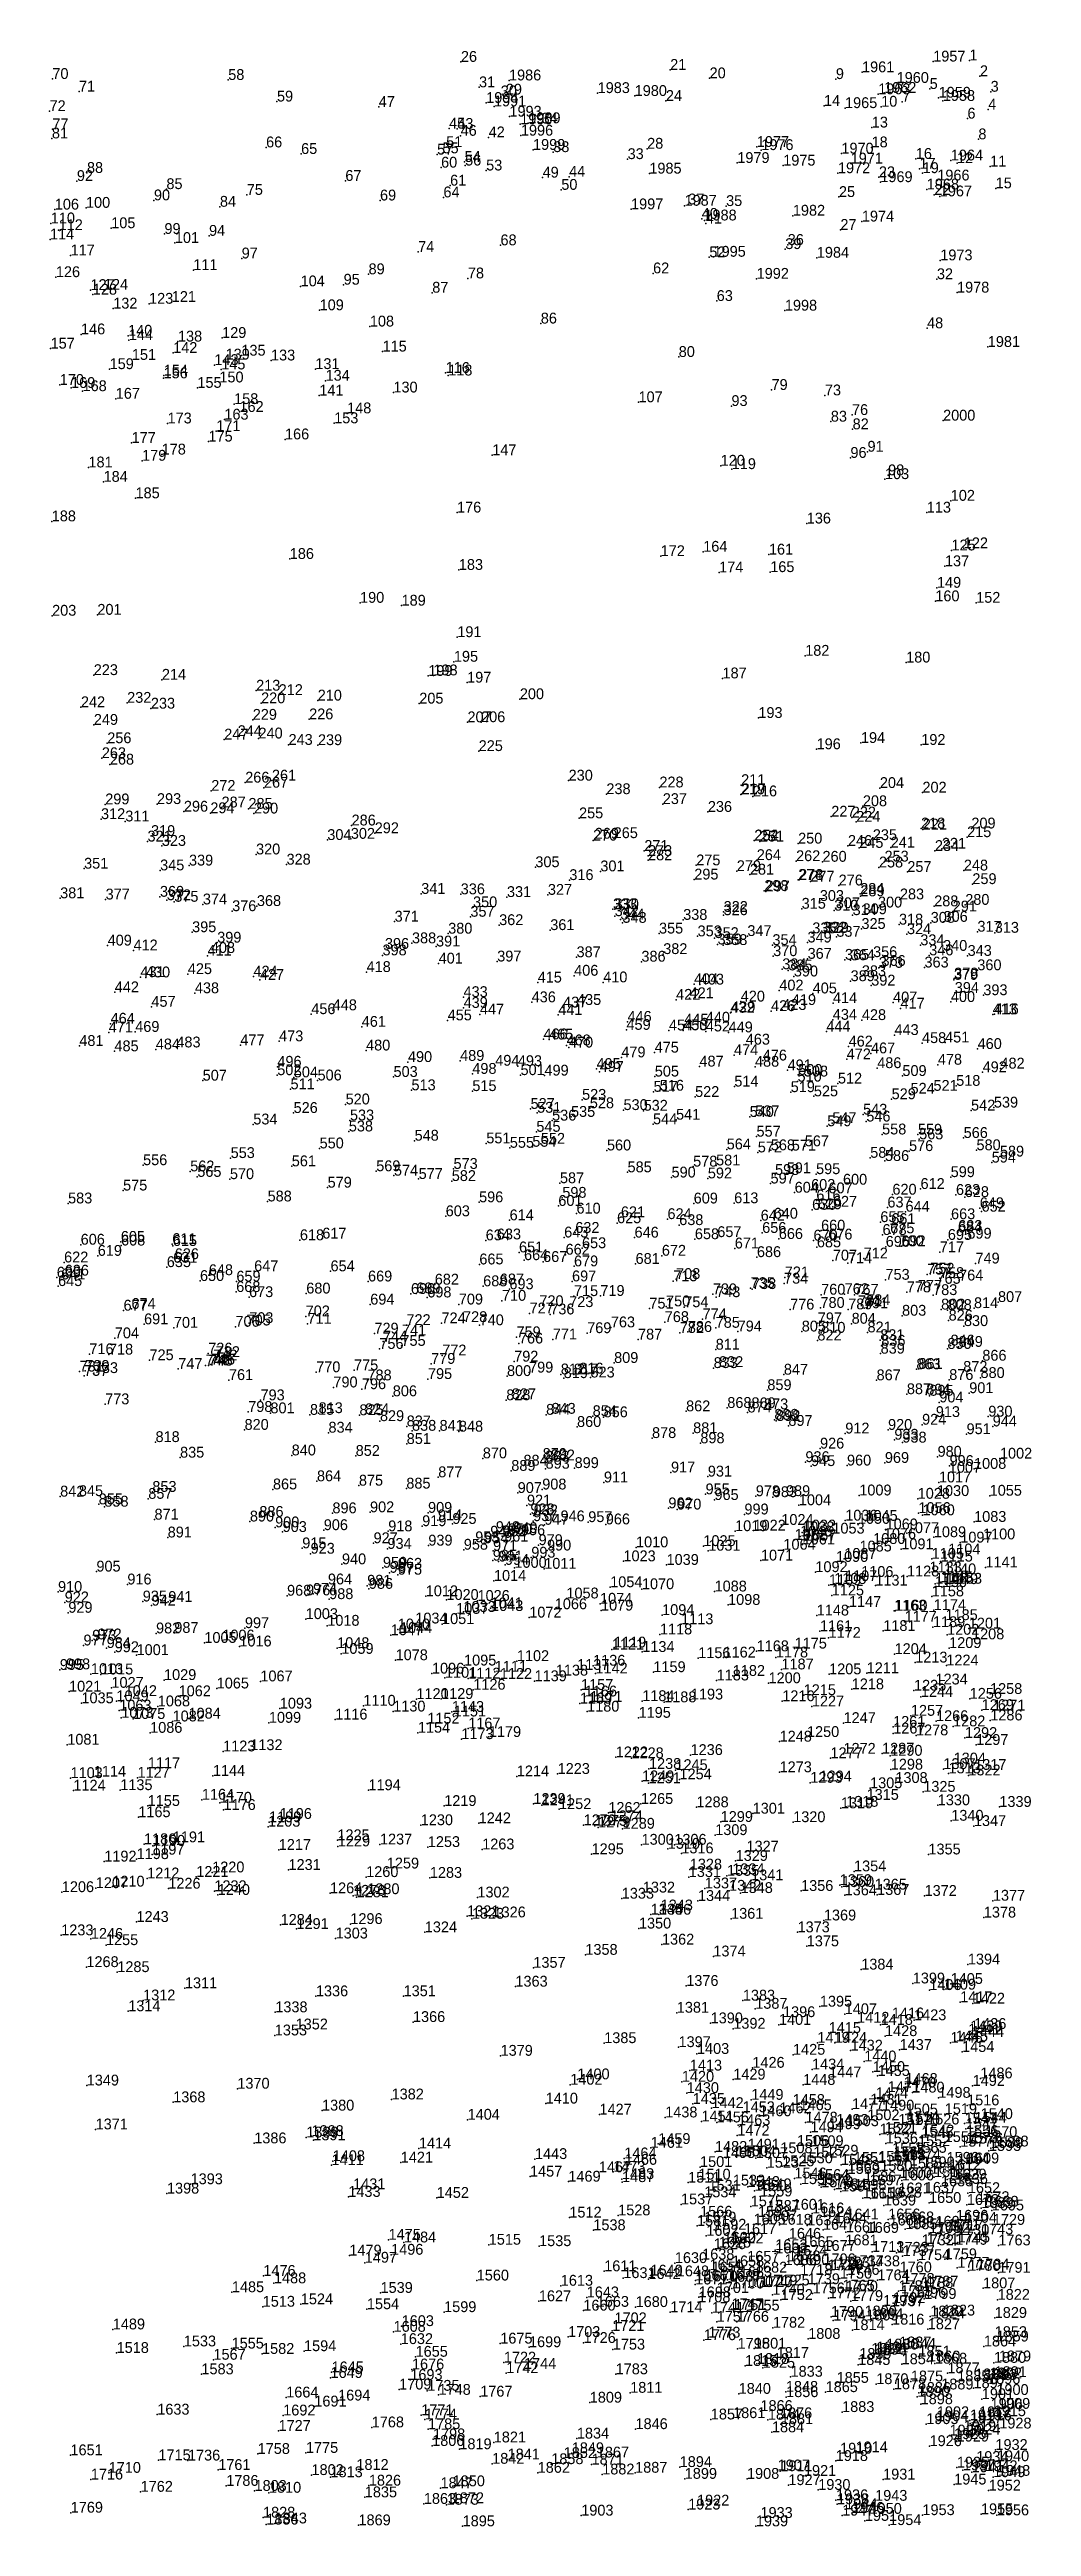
# Model space of a CAD drawing. Header units: metres. Extents: x 1121750 to 1121841, y 512624 to 512853.
import ezdxf

# ---------------------------------------------------------------- set-up
doc = ezdxf.new("R2010")
doc.units = ezdxf.units.M
doc.layers.add('shiti', color=10, linetype='CONTINUOUS')
doc.layers.add('zhuji', color=50, linetype='CONTINUOUS')

msp = doc.modelspace()

# ---------------------------------------------------------------- texts
at = {"layer": 'zhuji'}
for s, p in [('70', (1121750.184, 512849.979)), ('58', (1121766.421, 512849.889)), ('26', (1121787.907, 512851.561)), ('1986', (1121792.347, 512849.848)), ('21', (1121807.228, 512850.82)), ('20', (1121810.872, 512850.042)), ('9', (1121822.53, 512849.974)), ('1961', (1121824.946, 512850.599)), ('1960', (1121828.141, 512849.618)), ('1957', (1121831.518, 512851.589)), ('1', (1121834.867, 512851.699)), ('2', (1121835.836, 512850.236)), ('71', (1121752.641, 512848.814)), ('59', (1121770.923, 512847.897)), ('47', (1121780.324, 512847.395)), ('31', (1121789.581, 512849.211)), ('1994', (1121790.24, 512847.766)), ('1991', (1121790.962, 512847.45)), ('30', (1121791.586, 512848.374)), ('29', (1121792.055, 512848.537)), ('1983', (1121800.532, 512848.679)), ('1980', (1121803.953, 512848.41)), ('24', (1121806.836, 512847.948)), ('14', (1121821.435, 512847.488)), ('1963', (1121826.438, 512848.568)), ('10', (1121826.715, 512847.42)), ('1962', (1121826.987, 512848.692)), ('7', (1121828.652, 512847.872)), ('5', (1121831.194, 512849.057)), ('1959', (1121832.019, 512848.253)), ('1958', (1121832.41, 512847.955)), ('3', (1121836.824, 512848.802)), ('72', (1121749.922, 512847.008)), ('77', (1121750.183, 512845.33)), ('45', (1121786.815, 512845.395)), ('43', (1121787.575, 512845.37)), ('1993', (1121792.387, 512846.499)), ('1990', (1121793.381, 512845.795)), ('1989', (1121794.131, 512845.89)), ('34', (1121795.351, 512845.867)), ('1965', (1121823.376, 512847.29)), ('13', (1121825.847, 512845.495)), ('6', (1121834.68, 512846.319)), ('4', (1121836.595, 512847.151)), ('81', (1121750.138, 512844.49)), ('66', (1121769.919, 512843.661)), ('65', (1121773.152, 512843.051)), ('57', (1121785.71, 512842.999)), ('55', (1121786.209, 512843.112)), ('51', (1121786.546, 512843.684)), ('46', (1121787.879, 512844.732)), ('42', (1121790.469, 512844.588)), ('1996', (1121793.448, 512844.746)), ('1999', (1121794.566, 512843.433)), ('38', (1121796.437, 512843.225)), ('28', (1121805.103, 512843.538)), ('1977', (1121815.23, 512843.7)), ('1976', (1121815.642, 512843.413)), ('1970', (1121823.042, 512843.088)), ('18', (1121825.828, 512843.665)), ('8', (1121835.692, 512844.406)), ('92', (1121752.442, 512840.555)), ('88', (1121753.377, 512841.3)), ('67', (1121777.237, 512840.567)), ('60', (1121786.077, 512841.791)), ('54', (1121788.244, 512842.314)), ('56', (1121788.296, 512841.985)), ('53', (1121790.238, 512841.527)), ('49', (1121795.451, 512840.869)), ('44', (1121797.9, 512840.954)), ('33', (1121803.299, 512842.577)), ('1985', (1121805.307, 512841.24)), ('1979', (1121813.429, 512842.219)), ('1975', (1121817.67, 512841.976)), ('1972', (1121822.723, 512841.277)), ('1971', (1121823.898, 512842.164)), ('23', (1121826.505, 512840.9)), ('1969', (1121826.638, 512840.451)), ('16', (1121829.914, 512842.601)), ('17', (1121830.249, 512841.693)), ('19', (1121830.542, 512841.285)), ('1966', (1121831.896, 512840.603)), ('1964', (1121833.144, 512842.451)), ('12', (1121833.716, 512842.204)), ('11', (1121836.777, 512841.893)), ('90', (1121759.561, 512838.769)), ('85', (1121760.715, 512839.806)), ('84', (1121765.654, 512838.176)), ('75', (1121768.136, 512839.271)), ('69', (1121780.437, 512838.757)), ('64', (1121786.294, 512839.043)), ('61', (1121786.908, 512840.127)), ('50', (1121797.178, 512839.74)), ('1987', (1121808.555, 512838.27)), ('37', (1121808.894, 512838.392)), ('35', (1121812.394, 512838.244)), ('25', (1121822.817, 512839.078)), ('1968', (1121830.921, 512839.777)), ('22', (1121831.614, 512839.262)), ('1967', (1121832.125, 512839.135)), ('15', (1121837.289, 512839.877)), ('110', (1121750.036, 512836.641)), ('106', (1121750.408, 512837.913)), ('112', (1121750.76, 512836.015)), ('100', (1121753.287, 512838.08)), ('105', (1121755.618, 512836.195)), ('1997', (1121803.618, 512837.94)), ('40', (1121810.142, 512837.06)), ('1988', (1121810.393, 512836.912)), ('41', (1121810.524, 512836.623)), ('1982', (1121818.558, 512837.352)), ('27', (1121822.946, 512836.039)), ('1974', (1121824.93, 512836.811)), ('114', (1121749.965, 512835.16)), ('117', (1121751.864, 512833.682)), ('99', (1121760.53, 512835.665)), ('101', (1121761.495, 512834.831)), ('94', (1121764.65, 512835.491)), ('74', (1121783.956, 512834)), ('68', (1121791.561, 512834.616)), ('39', (1121817.857, 512834.268)), ('36', (1121818.085, 512834.65)), ('126', (1121750.507, 512831.674)), ('111', (1121763.2, 512832.332)), ('97', (1121767.663, 512833.4)), ('89', (1121779.379, 512831.942)), ('78', (1121788.55, 512831.558)), ('62', (1121805.654, 512832.024)), ('52', (1121810.844, 512833.505)), ('1995', (1121811.233, 512833.558)), ('1992', (1121815.215, 512831.522)), ('1984', (1121820.772, 512833.466)), ('32', (1121831.862, 512831.485)), ('1973', (1121832.171, 512833.226)), ('127', (1121753.703, 512830.484)), ('128', (1121753.916, 512830.056)), ('124', (1121754.943, 512830.502)), ('123', (1121759.11, 512829.218)), ('121', (1121761.209, 512829.381)), ('104', (1121773.107, 512830.824)), ('95', (1121777.076, 512830.978)), ('87', (1121785.259, 512830.238)), ('63', (1121811.528, 512829.47)), ('1978', (1121833.719, 512830.247)), ('132', (1121755.803, 512828.768)), ('109', (1121774.861, 512828.615)), ('108', (1121779.499, 512827.114)), ('86', (1121795.284, 512827.391)), ('1998', (1121817.823, 512828.579)), ('48', (1121830.95, 512826.95)), ('157', (1121750.017, 512825.073)), ('146', (1121752.829, 512826.39)), ('140', (1121757.179, 512826.266)), ('144', (1121757.241, 512825.857)), ('142', (1121761.338, 512824.672)), ('138', (1121761.781, 512825.725)), ('129', (1121765.858, 512826.06)), ('135', (1121767.638, 512824.421)), ('115', (1121780.673, 512824.801)), ('1981', (1121836.559, 512825.225)), ('159', (1121755.468, 512823.177)), ('151', (1121757.522, 512824.029)), ('156', (1121760.452, 512822.327)), ('154', (1121760.471, 512822.577)), ('143', (1121765.144, 512823.556)), ('145', (1121765.776, 512823.15)), ('139', (1121766.18, 512824.062)), ('133', (1121770.37, 512823.978)), ('131', (1121774.464, 512823.183)), ('116', (1121786.494, 512822.827)), ('118', (1121786.735, 512822.589)), ('80', (1121808.021, 512824.3)), ('170', (1121750.868, 512821.719)), ('169', (1121751.909, 512821.435)), ('168', (1121752.971, 512821.142)), ('167', (1121756.035, 512820.441)), ('155', (1121763.577, 512821.447)), ('150', (1121765.604, 512821.949)), ('158', (1121766.966, 512819.948)), ('141', (1121774.829, 512820.726)), ('134', (1121775.411, 512822.109)), ('130', (1121781.676, 512821.018)), ('107', (1121804.307, 512820.118)), ('79', (1121816.588, 512821.253)), ('73', (1121821.52, 512820.753)), ('173', (1121760.818, 512818.16)), ('163', (1121766.065, 512818.513)), ('162', (1121767.46, 512819.221)), ('153', (1121776.205, 512818.175)), ('148', (1121777.399, 512819.092)), ('93', (1121812.888, 512819.77)), ('83', (1121822.065, 512818.327)), ('76', (1121824.021, 512818.939)), ('82', (1121824.079, 512817.62)), ('2000', (1121832.432, 512818.421)), ('177', (1121757.499, 512816.36)), ('178', (1121760.276, 512815.288)), ('175', (1121764.597, 512816.484)), ('171', (1121765.321, 512817.448)), ('166', (1121771.665, 512816.687)), ('91', (1121825.451, 512815.549)), ('181', (1121753.514, 512814.096)), ('179', (1121758.469, 512814.717)), ('147', (1121790.8, 512815.225)), ('120', (1121811.892, 512814.255)), ('119', (1121812.914, 512813.942)), ('96', (1121823.875, 512814.979)), ('103', (1121827.066, 512813.019)), ('98', (1121827.354, 512813.371)), ('184', (1121754.912, 512812.765)), ('185', (1121757.861, 512811.244)), ('102', (1121833.138, 512811.017)), ('188', (1121750.125, 512809.116)), ('176', (1121787.553, 512809.927)), ('136', (1121819.843, 512808.915)), ('113', (1121830.925, 512809.923)), ('164', (1121810.281, 512806.307)), ('125', (1121833.206, 512806.428)), ('122', (1121834.344, 512806.625)), ('186', (1121772.103, 512805.642)), ('183', (1121787.716, 512804.629)), ('172', (1121806.354, 512805.903)), ('174', (1121811.752, 512804.396)), ('161', (1121816.351, 512806.044)), ('165', (1121816.471, 512804.426)), ('137', (1121832.605, 512804.965)), ('190', (1121778.596, 512801.593)), ('160', (1121831.715, 512801.73)), ('149', (1121831.867, 512802.981)), ('152', (1121835.485, 512801.593)), ('203', (1121750.159, 512800.398)), ('201', (1121754.338, 512800.484)), ('189', (1121782.427, 512801.327)), ('191', (1121787.574, 512798.419)), ('223', (1121754.002, 512794.913)), ('199', (1121784.897, 512794.833)), ('198', (1121785.366, 512794.886)), ('195', (1121787.258, 512796.147)), ('182', (1121819.698, 512796.697)), ('180', (1121829.02, 512796.074)), ('214', (1121760.294, 512794.482)), ('213', (1121768.998, 512793.476)), ('212', (1121771.08, 512793.069)), ('210', (1121774.683, 512792.561)), ('197', (1121788.48, 512794.215)), ('200', (1121793.348, 512792.686)), ('187', (1121812.063, 512794.61)), ('242', (1121752.821, 512791.946)), ('249', (1121754.01, 512790.314)), ('232', (1121757.087, 512792.353)), ('233', (1121759.28, 512791.816)), ('229', (1121768.685, 512790.784)), ('220', (1121769.455, 512792.309)), ('226', (1121773.893, 512790.826)), ('205', (1121784.062, 512792.279)), ('207', (1121788.512, 512790.556)), ('206', (1121789.772, 512790.564)), ('193', (1121815.374, 512790.951)), ('256', (1121755.251, 512788.622)), ('247', (1121766.046, 512788.958)), ('244', (1121767.294, 512789.276)), ('240', (1121769.215, 512789.058)), ('243', (1121771.988, 512788.465)), ('239', (1121774.708, 512788.442)), ('225', (1121789.548, 512787.893)), ('196', (1121820.751, 512788.065)), ('194', (1121824.847, 512788.64)), ('192', (1121830.417, 512788.464)), ('263', (1121754.749, 512787.239)), ('268', (1121755.493, 512786.644)), ('272', (1121764.856, 512784.222)), ('266', (1121767.99, 512784.981)), ('267', (1121769.723, 512784.512)), ('261', (1121770.459, 512785.166)), ('230', (1121797.853, 512785.165)), ('238', (1121801.34, 512783.916)), ('228', (1121806.236, 512784.536)), ('219', (1121813.758, 512783.893)), ('211', (1121813.783, 512784.753)), ('217', (1121813.828, 512783.903)), ('216', (1121814.869, 512783.71)), ('204', (1121826.592, 512784.482)), ('202', (1121830.524, 512784.056)), ('312', (1121754.674, 512781.61)), ('299', (1121755.065, 512782.972)), ('311', (1121756.915, 512781.394)), ('293', (1121759.844, 512783.001)), ('296', (1121762.328, 512782.297)), ('294', (1121764.769, 512782.152)), ('287', (1121765.805, 512782.688)), ('285', (1121768.285, 512782.563)), ('290', (1121768.798, 512782.127)), ('286', (1121777.813, 512781.022)), ('255', (1121798.815, 512781.681)), ('237', (1121806.545, 512782.999)), ('236', (1121810.709, 512782.274)), ('227', (1121822.109, 512781.835)), ('222', (1121823.999, 512781.756)), ('224', (1121824.412, 512781.359)), ('208', (1121825.023, 512782.802)), ('321', (1121758.966, 512779.537)), ('319', (1121759.293, 512780.049)), ('323', (1121760.288, 512779.135)), ('304', (1121775.572, 512779.679)), ('302', (1121777.74, 512779.792)), ('292', (1121779.947, 512780.306)), ('270', (1121800.107, 512779.63)), ('269', (1121800.266, 512779.801)), ('265', (1121802.015, 512779.851)), ('271', (1121804.842, 512778.669)), ('252', (1121814.994, 512779.621)), ('254', (1121815.014, 512779.641)), ('251', (1121815.515, 512779.535)), ('250', (1121819.045, 512779.346)), ('246', (1121823.646, 512779.135)), ('245', (1121824.686, 512778.951)), ('235', (1121825.942, 512779.669)), ('241', (1121827.596, 512778.979)), ('218', (1121830.394, 512780.746)), ('221', (1121830.555, 512780.647)), ('234', (1121831.677, 512778.664)), ('231', (1121832.325, 512778.878)), ('215', (1121834.648, 512779.942)), ('209', (1121835.043, 512780.744)), ('351', (1121753.112, 512777.031)), ('345', (1121760.132, 512776.874)), ('339', (1121762.799, 512777.321)), ('320', (1121768.991, 512778.349)), ('328', (1121771.806, 512777.406)), ('305', (1121794.783, 512777.167)), ('301', (1121800.784, 512776.784)), ('273', (1121805.185, 512778.201)), ('282', (1121805.187, 512777.801)), ('275', (1121809.639, 512777.339)), ('279', (1121813.382, 512776.802)), ('281', (1121814.594, 512776.479)), ('264', (1121815.225, 512777.823)), ('262', (1121818.855, 512777.725)), ('260', (1121821.295, 512777.67)), ('258', (1121826.507, 512777.143)), ('253', (1121827.024, 512777.686)), ('257', (1121829.129, 512776.729)), ('248', (1121834.347, 512776.861)), ('381', (1121750.9, 512774.298)), ('377', (1121755.099, 512774.184)), ('369', (1121760.117, 512774.435)), ('372', (1121760.749, 512774.119)), ('341', (1121784.241, 512774.703)), ('336', (1121787.89, 512774.666)), ('331', (1121792.161, 512774.412)), ('327', (1121795.939, 512774.615)), ('316', (1121797.92, 512775.977)), ('295', (1121809.457, 512776.028)), ('298', (1121815.923, 512774.978)), ('297', (1121816.053, 512774.929)), ('274', (1121819.046, 512775.997)), ('278', (1121819.136, 512775.987)), ('277', (1121820.176, 512775.844)), ('276', (1121822.788, 512775.48)), ('284', (1121824.773, 512774.702)), ('289', (1121824.794, 512774.483)), ('283', (1121828.445, 512774.195)), ('259', (1121835.135, 512775.606)), ('375', (1121761.439, 512773.973)), ('374', (1121764.08, 512773.729)), ('376', (1121766.784, 512773.106)), ('368', (1121769.07, 512773.58)), ('371', (1121781.787, 512772.138)), ('357', (1121788.783, 512772.591)), ('350', (1121789.027, 512773.463)), ('362', (1121791.437, 512771.818)), ('333', (1121801.946, 512773.282)), ('330', (1121802.106, 512773.283)), ('342', (1121802.11, 512772.643)), ('344', (1121802.632, 512772.327)), ('348', (1121802.823, 512772.028)), ('338', (1121808.431, 512772.302)), ('326', (1121812.157, 512772.735)), ('322', (1121812.165, 512773.035)), ('315', (1121819.372, 512773.329)), ('303', (1121821.047, 512774.05)), ('310', (1121822.373, 512773.158)), ('307', (1121822.521, 512773.379)), ('314', (1121824.075, 512772.739)), ('309', (1121825.004, 512772.824)), ('300', (1121826.42, 512773.443)), ('318', (1121828.359, 512771.865)), ('308', (1121831.288, 512772.033)), ('288', (1121831.608, 512773.555)), ('306', (1121832.477, 512772.12)), ('291', (1121833.321, 512773.075)), ('280', (1121834.477, 512773.692)), ('409', (1121755.286, 512769.926)), ('395', (1121763.086, 512771.164)), ('399', (1121765.402, 512770.198)), ('396', (1121780.892, 512769.623)), ('388', (1121783.389, 512770.139)), ('391', (1121785.61, 512769.842)), ('380', (1121786.733, 512771.029)), ('361', (1121796.159, 512771.357)), ('355', (1121806.199, 512771.039)), ('353', (1121809.76, 512770.781)), ('352', (1121811.33, 512770.621)), ('359', (1121811.604, 512770.032)), ('358', (1121812.124, 512769.976)), ('347', (1121814.359, 512770.809)), ('354', (1121816.673, 512769.974)), ('349', (1121819.911, 512770.213)), ('335', (1121820.356, 512771.066)), ('332', (1121821.325, 512771.122)), ('329', (1121821.485, 512771.103)), ('337', (1121822.577, 512770.74)), ('325', (1121824.892, 512771.464)), ('324', (1121829.095, 512770.98)), ('334', (1121830.331, 512769.958)), ('317', (1121835.602, 512771.21)), ('313', (1121837.202, 512771.11)), ('412', (1121757.678, 512769.481)), ('425', (1121762.69, 512767.292)), ('411', (1121764.51, 512768.993)), ('408', (1121764.818, 512769.245)), ('418', (1121779.196, 512767.483)), ('398', (1121780.666, 512769.022)), ('401', (1121785.85, 512768.264)), ('397', (1121791.258, 512768.457)), ('387', (1121798.584, 512768.852)), ('386', (1121804.575, 512768.439)), ('382', (1121806.59, 512769.142)), ('370', (1121816.74, 512768.954)), ('384', (1121817.577, 512767.74)), ('385', (1121818.137, 512767.633)), ('367', (1121819.92, 512768.704)), ('365', (1121823.37, 512768.615)), ('364', (1121823.89, 512768.568)), ('356', (1121825.968, 512768.861)), ('373', (1121826.494, 512767.874)), ('366', (1121826.743, 512768.046)), ('363', (1121830.713, 512767.9)), ('346', (1121831.146, 512769.023)), ('340', (1121832.433, 512769.441)), ('343', (1121834.696, 512768.975)), ('360', (1121835.594, 512767.65)), ('442', (1121755.942, 512765.611)), ('431', (1121758.313, 512767.015)), ('430', (1121758.823, 512766.988)), ('438', (1121763.341, 512765.526)), ('424', (1121768.751, 512767.059)), ('427', (1121769.342, 512766.753)), ('433', (1121788.148, 512765.169)), ('415', (1121794.999, 512766.511)), ('406', (1121798.364, 512767.141)), ('410', (1121801.048, 512766.528)), ('422', (1121807.776, 512764.92)), ('421', (1121809.025, 512765.067)), ('404', (1121809.437, 512766.36)), ('403', (1121809.967, 512766.323)), ('402', (1121817.309, 512765.778)), ('390', (1121818.651, 512767.076)), ('405', (1121820.39, 512765.507)), ('389', (1121823.892, 512766.639)), ('383', (1121824.929, 512767.095)), ('392', (1121825.795, 512766.23)), ('379', (1121833.43, 512766.767)), ('378', (1121833.449, 512766.887)), ('394', (1121833.507, 512765.558)), ('393', (1121836.148, 512765.344)), ('464', (1121755.56, 512762.709)), ('457', (1121759.33, 512764.272)), ('456', (1121774.091, 512763.593)), ('448', (1121776.068, 512763.955)), ('455', (1121786.682, 512763.02)), ('439', (1121788.155, 512764.169)), ('447', (1121789.658, 512763.559)), ('436', (1121794.44, 512764.688)), ('441', (1121796.897, 512763.513)), ('437', (1121797.343, 512764.206)), ('435', (1121798.631, 512764.444)), ('446', (1121803.29, 512762.883)), ('440', (1121810.519, 512762.807)), ('432', (1121812.792, 512763.721)), ('429', (1121812.862, 512763.761)), ('420', (1121813.746, 512764.757)), ('426', (1121816.551, 512763.874)), ('423', (1121817.58, 512763.98)), ('419', (1121818.467, 512764.436)), ('434', (1121822.245, 512763.069)), ('414', (1121822.265, 512764.609)), ('428', (1121824.934, 512763.046)), ('407', (1121827.814, 512764.673)), ('417', (1121828.497, 512764.107)), ('400', (1121833.152, 512764.716)), ('413', (1121837.009, 512763.57)), ('416', (1121837.189, 512763.581)), ('481', (1121752.673, 512760.652)), ('471', (1121755.385, 512761.898)), ('469', (1121757.834, 512761.953)), ('483', (1121761.632, 512760.517)), ('477', (1121767.54, 512760.713)), ('473', (1121771.117, 512761.085)), ('461', (1121778.747, 512762.422)), ('466', (1121795.531, 512761.265)), ('465', (1121796.051, 512761.248)), ('468', (1121797.664, 512760.708)), ('470', (1121797.885, 512760.51)), ('459', (1121803.194, 512762.142)), ('454', (1121807.114, 512762.086)), ('450', (1121808.433, 512762.114)), ('453', (1121808.433, 512762.094)), ('445', (1121808.53, 512762.625)), ('452', (1121810.524, 512761.997)), ('449', (1121812.624, 512761.91)), ('463', (1121814.21, 512760.78)), ('444', (1121821.651, 512761.976)), ('462', (1121823.71, 512760.599)), ('443', (1121827.942, 512761.664)), ('458', (1121830.486, 512760.92)), ('451', (1121832.616, 512760.973)), ('460', (1121835.619, 512760.372)), ('485', (1121755.916, 512760.162)), ('484', (1121759.734, 512760.335)), ('496', (1121770.961, 512758.735)), ('480', (1121779.151, 512760.235)), ('490', (1121783.016, 512759.169)), ('489', (1121787.835, 512759.278)), ('498', (1121788.962, 512758.075)), ('494', (1121791.077, 512758.828)), ('493', (1121793.167, 512758.791)), ('495', (1121800.427, 512758.526)), ('497', (1121800.718, 512758.258)), ('479', (1121802.72, 512759.6)), ('475', (1121805.797, 512760.039)), ('487', (1121809.934, 512758.754)), ('474', (1121813.127, 512759.804)), ('488', (1121815.063, 512758.736)), ('476', (1121815.779, 512759.31)), ('491', (1121818.074, 512758.404)), ('472', (1121823.527, 512759.418)), ('467', (1121825.773, 512759.971)), ('486', (1121826.351, 512758.605)), ('478', (1121831.948, 512758.92)), ('492', (1121836.082, 512758.225)), ('482', (1121837.729, 512758.565)), ('507', (1121764.061, 512757.452)), ('502', (1121770.946, 512757.955)), ('511', (1121772.174, 512756.652)), ('504', (1121772.477, 512757.754)), ('506', (1121774.668, 512757.468)), ('503', (1121781.685, 512757.791)), ('513', (1121783.342, 512756.561)), ('515', (1121788.962, 512756.486)), ('501', (1121793.412, 512757.963)), ('499', (1121795.622, 512757.916)), ('517', (1121805.699, 512756.419)), ('505', (1121805.81, 512757.829)), ('516', (1121806.268, 512756.522)), ('522', (1121809.531, 512755.942)), ('514', (1121813.154, 512756.904)), ('519', (1121818.357, 512756.387)), ('510', (1121818.99, 512757.36)), ('500', (1121819.057, 512757.981)), ('508', (1121819.577, 512757.834)), ('525', (1121820.498, 512756)), ('512', (1121822.721, 512757.183)), ('509', (1121828.675, 512757.88)), ('524', (1121829.425, 512756.245)), ('521', (1121831.543, 512756.508)), ('518', (1121833.64, 512756.97)), ('526', (1121772.457, 512754.465)), ('520', (1121777.262, 512755.254)), ('533', (1121777.661, 512753.777)), ('527', (1121794.341, 512754.839)), ('531', (1121794.943, 512754.483)), ('536', (1121796.327, 512753.762)), ('535', (1121798.075, 512754.102)), ('523', (1121799.095, 512755.678)), ('528', (1121799.809, 512754.903)), ('530', (1121802.92, 512754.732)), ('532', (1121804.78, 512754.673)), ('541', (1121807.774, 512753.842)), ('540', (1121814.571, 512754.104)), ('537', (1121815.081, 512754.157)), ('547', (1121822.203, 512753.531)), ('543', (1121825.048, 512754.308)), ('546', (1121825.342, 512753.67)), ('529', (1121827.679, 512755.734)), ('542', (1121835.014, 512754.689)), ('539', (1121837.122, 512754.962)), ('534', (1121768.735, 512753.402)), ('538', (1121777.557, 512752.756)), ('548', (1121783.631, 512751.904)), ('551', (1121790.251, 512751.655)), ('555', (1121792.423, 512751.248)), ('554', (1121794.502, 512751.341)), ('545', (1121794.874, 512752.723)), ('552', (1121795.29, 512751.616)), ('544', (1121805.647, 512753.419)), ('557', (1121815.202, 512752.278)), ('567', (1121819.657, 512751.386)), ('549', (1121821.735, 512753.238)), ('558', (1121826.799, 512752.479)), ('559', (1121830.108, 512752.46)), ('563', (1121830.221, 512752.03)), ('566', (1121834.329, 512752.156)), ('556', (1121758.56, 512749.64)), ('562', (1121762.912, 512749.067)), ('553', (1121766.644, 512750.3)), ('561', (1121772.288, 512749.534)), ('550', (1121774.857, 512751.19)), ('569', (1121780.089, 512749.083)), ('573', (1121787.226, 512749.296)), ('560', (1121801.393, 512751.003)), ('585', (1121803.295, 512748.985)), ('578', (1121809.351, 512749.512)), ('581', (1121811.47, 512749.615)), ('564', (1121812.45, 512751.101)), ('572', (1121815.321, 512750.819)), ('568', (1121816.52, 512751.016)), ('571', (1121818.46, 512750.988)), ('584', (1121825.702, 512750.323)), ('586', (1121827.064, 512750.031)), ('576', (1121829.288, 512750.945)), ('580', (1121835.516, 512751.023)), ('594', (1121836.923, 512749.882)), ('589', (1121837.679, 512750.437)), ('575', (1121756.714, 512747.299)), ('565', (1121763.565, 512748.561)), ('570', (1121766.576, 512748.35)), ('579', (1121775.599, 512747.565)), ('574', (1121781.721, 512748.673)), ('577', (1121784.003, 512748.367)), ('582', (1121787.063, 512748.176)), ('587', (1121797.052, 512747.977)), ('598', (1121797.271, 512746.629)), ('590', (1121807.357, 512748.5)), ('592', (1121810.707, 512748.421)), ('597', (1121816.499, 512747.947)), ('593', (1121816.914, 512748.739)), ('591', (1121817.993, 512748.896)), ('604', (1121818.724, 512747.101)), ('602', (1121820.242, 512747.36)), ('595', (1121820.703, 512748.812)), ('607', (1121821.843, 512747.04)), ('600', (1121823.188, 512747.838)), ('620', (1121827.753, 512746.916)), ('612', (1121830.349, 512747.442)), ('599', (1121833.132, 512748.539)), ('623', (1121833.622, 512746.892)), ('628', (1121834.433, 512746.697)), ('583', (1121751.633, 512746.108)), ('588', (1121770.058, 512746.291)), ('603', (1121786.503, 512744.923)), ('596', (1121789.585, 512746.212)), ('614', (1121792.404, 512744.549)), ('601', (1121796.905, 512745.877)), ('610', (1121798.579, 512745.167)), ('621', (1121802.681, 512744.832)), ('624', (1121806.981, 512744.659)), ('609', (1121809.402, 512746.103)), ('613', (1121813.141, 512746.126)), ('642', (1121815.59, 512744.522)), ('640', (1121816.789, 512744.699)), ('630', (1121820.333, 512745.521)), ('616', (1121820.728, 512746.383)), ('629', (1121820.853, 512745.574)), ('627', (1121822.261, 512745.803)), ('655', (1121826.639, 512744.38)), ('637', (1121827.29, 512745.734)), ('644', (1121828.962, 512745.344)), ('663', (1121833.166, 512744.65)), ('649', (1121835.819, 512745.666)), ('652', (1121835.981, 512745.347)), ('606', (1121752.796, 512742.296)), ('605', (1121756.504, 512742.559)), ('608', (1121756.526, 512742.219)), ('611', (1121761.254, 512742.358)), ('615', (1121761.305, 512742.178)), ('618', (1121773.04, 512742.71)), ('617', (1121775.108, 512742.863)), ('634', (1121790.196, 512742.696)), ('633', (1121791.226, 512742.782)), ('643', (1121797.443, 512742.961)), ('632', (1121798.47, 512743.387)), ('625', (1121802.324, 512744.28)), ('646', (1121803.942, 512742.95)), ('638', (1121808.064, 512744.106)), ('658', (1121809.512, 512742.805)), ('657', (1121811.58, 512742.997)), ('656', (1121815.727, 512743.383)), ('666', (1121817.26, 512742.822)), ('670', (1121820.46, 512742.672)), ('685', (1121820.774, 512742.054)), ('660', (1121821.165, 512743.596)), ('676', (1121821.83, 512742.771)), ('678', (1121826.836, 512743.191)), ('696', (1121827.133, 512742.103)), ('675', (1121827.545, 512743.346)), ('661', (1121827.65, 512744.206)), ('700', (1121828.422, 512742.151)), ('692', (1121828.582, 512742.152)), ('695', (1121832.868, 512742.738)), ('684', (1121833.793, 512743.424)), ('683', (1121833.822, 512743.564)), ('699', (1121834.677, 512742.85)), ('622', (1121751.266, 512740.657)), ('619', (1121754.372, 512741.266)), ('635', (1121760.747, 512740.225)), ('631', (1121761.345, 512740.629)), ('626', (1121761.483, 512740.96)), ('647', (1121768.818, 512739.845)), ('654', (1121775.867, 512739.838)), ('665', (1121789.61, 512740.473)), ('651', (1121793.272, 512741.585)), ('664', (1121793.737, 512740.868)), ('667', (1121795.497, 512740.699)), ('662', (1121797.573, 512741.372)), ('679', (1121798.349, 512740.297)), ('653', (1121799.089, 512741.971)), ('681', (1121804.037, 512740.522)), ('672', (1121806.462, 512741.276)), ('671', (1121813.196, 512741.948)), ('686', (1121815.241, 512741.15)), ('707', (1121822.251, 512740.834)), ('714', (1121823.643, 512740.582)), ('712', (1121825.1, 512741.021)), ('717', (1121832.125, 512741.594)), ('749', (1121835.421, 512740.555)), ('639', (1121750.585, 512739.253)), ('645', (1121750.71, 512738.474)), ('641', (1121750.996, 512739.086)), ('636', (1121751.324, 512739.437)), ('650', (1121763.814, 512738.944)), ('648', (1121764.631, 512739.479)), ('668', (1121767.16, 512737.925)), ('659', (1121767.174, 512738.885)), ('680', (1121773.63, 512737.785)), ('669', (1121779.332, 512738.9)), ('690', (1121783.288, 512737.744)), ('689', (1121783.788, 512737.798)), ('682', (1121785.492, 512738.608)), ('688', (1121789.962, 512738.455)), ('687', (1121791.501, 512738.625)), ('693', (1121792.384, 512738.18)), ('697', (1121798.168, 512738.906)), ('715', (1121798.346, 512737.547)), ('719', (1121800.786, 512737.562)), ('713', (1121807.516, 512738.923)), ('708', (1121807.775, 512739.125)), ('739', (1121811.173, 512737.716)), ('735', (1121814.659, 512738.287)), ('738', (1121814.789, 512738.198)), ('734', (1121817.745, 512738.696)), ('721', (1121817.812, 512739.277)), ('760', (1121821.171, 512737.678)), ('762', (1121823.34, 512737.731)), ('767', (1121824.241, 512737.666)), ('753', (1121827.111, 512739.054)), ('778', (1121829.078, 512737.896)), ('777', (1121830.097, 512738.042)), ('757', (1121830.958, 512739.537)), ('752', (1121831.247, 512739.619)), ('783', (1121831.509, 512737.641)), ('765', (1121831.823, 512738.683)), ('758', (1121832.139, 512739.215)), ('764', (1121833.911, 512738.986)), ('677', (1121756.753, 512736.202)), ('674', (1121757.482, 512736.366)), ('673', (1121768.343, 512737.453)), ('702', (1121773.573, 512735.675)), ('694', (1121779.535, 512736.762)), ('698', (1121784.8, 512737.424)), ('709', (1121787.713, 512736.772)), ('710', (1121791.7, 512737.116)), ('727', (1121794.247, 512735.942)), ('720', (1121795.153, 512736.618)), ('736', (1121796.157, 512735.854)), ('723', (1121797.903, 512736.535)), ('751', (1121805.312, 512736.39)), ('750', (1121806.85, 512736.6)), ('754', (1121808.531, 512736.52)), ('774', (1121810.217, 512735.401)), ('743', (1121811.474, 512737.448)), ('776', (1121818.31, 512736.3)), ('780', (1121821.109, 512736.457)), ('789', (1121823.669, 512736.323)), ('781', (1121824.567, 512736.609)), ('791', (1121825.128, 512736.422)), ('784', (1121825.326, 512736.713)), ('803', (1121828.642, 512735.734)), ('802', (1121832.247, 512736.306)), ('808', (1121832.848, 512736.26)), ('826', (1121832.943, 512735.29)), ('814', (1121835.286, 512736.435)), ('807', (1121837.502, 512736.998)), ('704', (1121755.949, 512733.647)), ('691', (1121758.65, 512734.943)), ('701', (1121761.402, 512734.62)), ('706', (1121767.09, 512734.715)), ('705', (1121768.119, 512734.832)), ('703', (1121768.358, 512735.053)), ('711', (1121773.737, 512734.996)), ('729', (1121779.921, 512734.084)), ('744', (1121780.716, 512733.339)), ('755', (1121782.418, 512732.95)), ('741', (1121782.472, 512733.91)), ('722', (1121782.876, 512734.872)), ('724', (1121786.114, 512735.032)), ('728', (1121788.103, 512735.145)), ('740', (1121789.635, 512734.854)), ('759', (1121793.041, 512733.745)), ('766', (1121793.264, 512733.167)), ('771', (1121796.391, 512733.546)), ('769', (1121799.567, 512734.125)), ('763', (1121801.753, 512734.659)), ('787', (1121804.26, 512733.534)), ('768', (1121806.729, 512735.149)), ('782', (1121808.115, 512734.138)), ('786', (1121808.865, 512734.232)), ('785', (1121811.432, 512734.618)), ('794', (1121813.463, 512734.281)), ('805', (1121819.382, 512734.277)), ('822', (1121820.827, 512733.446)), ('797', (1121820.857, 512735.036)), ('810', (1121821.183, 512734.158)), ('804', (1121823.987, 512734.995)), ('821', (1121825.452, 512734.195)), ('831', (1121826.626, 512733.482)), ('836', (1121826.729, 512732.963)), ('846', (1121833.118, 512732.982)), ('830', (1121834.356, 512734.779)), ('730', (1121753.218, 512730.641)), ('716', (1121753.598, 512732.183)), ('718', (1121755.408, 512732.144)), ('725', (1121759.15, 512731.627)), ('747', (1121761.805, 512730.814)), ('746', (1121764.332, 512731.149)), ('726', (1121764.576, 512732.24)), ('748', (1121764.612, 512731.121)), ('745', (1121764.822, 512731.222)), ('742', (1121765.039, 512731.603)), ('732', (1121765.267, 512731.915)), ('775', (1121778.042, 512730.694)), ('756', (1121780.38, 512732.668)), ('779', (1121785.157, 512731.287)), ('772', (1121786.182, 512732.063)), ('792', (1121792.825, 512731.494)), ('809', (1121802.054, 512731.371)), ('833', (1121811.245, 512730.898)), ('811', (1121811.434, 512732.599)), ('832', (1121811.744, 512730.991)), ('839', (1121826.663, 512732.232)), ('863', (1121829.962, 512730.783)), ('861', (1121830.151, 512730.824)), ('850', (1121832.83, 512732.67)), ('849', (1121833.868, 512732.857)), ('866', (1121836.056, 512731.58)), ('731', (1121752.698, 512730.578)), ('737', (1121753.11, 512730.18)), ('733', (1121754.009, 512730.436)), ('761', (1121766.49, 512729.793)), ('770', (1121774.544, 512730.512)), ('790', (1121776.133, 512729.112)), ('796', (1121778.763, 512728.948)), ('788', (1121779.278, 512729.761)), ('795', (1121784.866, 512729.886)), ('800', (1121792.163, 512730.161)), ('799', (1121794.201, 512730.483)), ('812', (1121797.131, 512730.311)), ('819', (1121797.403, 512729.973)), ('817', (1121798.331, 512730.308)), ('816', (1121798.84, 512730.392)), ('823', (1121799.872, 512730.028)), ('859', (1121816.206, 512728.859)), ('847', (1121817.727, 512730.288)), ('867', (1121826.289, 512729.771)), ('887', (1121829.086, 512728.488)), ('894', (1121830.876, 512728.449)), ('895', (1121831.167, 512728.341)), ('876', (1121832.997, 512729.802)), ('872', (1121834.292, 512730.55)), ('901', (1121834.844, 512728.583)), ('880', (1121835.886, 512729.98)), ('773', (1121755.056, 512727.553)), ('798', (1121768.268, 512726.844)), ('793', (1121769.401, 512727.921)), ('801', (1121770.318, 512726.717)), ('815', (1121773.969, 512726.579)), ('813', (1121774.767, 512726.734)), ('825', (1121778.538, 512726.547)), ('824', (1121779.057, 512726.631)), ('806', (1121781.617, 512728.296)), ('828', (1121792.097, 512727.931)), ('827', (1121792.606, 512728.024)), ('844', (1121795.774, 512726.583)), ('843', (1121796.274, 512726.677)), ('854', (1121800.074, 512726.46)), ('856', (1121801.085, 512726.356)), ('862', (1121808.7, 512726.903)), ('868', (1121812.507, 512727.216)), ('874', (1121814.369, 512726.798)), ('869', (1121814.737, 512727.19)), ('873', (1121815.897, 512727.087)), ('888', (1121816.853, 512726.123)), ('913', (1121831.759, 512726.375)), ('904', (1121832.08, 512727.727)), ('930', (1121836.607, 512726.415)), ('818', (1121759.707, 512724.062)), ('820', (1121767.928, 512725.192)), ('834', (1121775.678, 512724.93)), ('829', (1121780.431, 512725.999)), ('837', (1121782.903, 512725.514)), ('851', (1121782.903, 512723.885)), ('838', (1121783.396, 512725.108)), ('841', (1121785.935, 512725.103)), ('848', (1121787.725, 512725.024)), ('860', (1121798.631, 512725.461)), ('878', (1121805.556, 512724.434)), ('881', (1121809.352, 512724.887)), ('898', (1121810.018, 512723.952)), ('892', (1121817.014, 512726.014)), ('897', (1121818.146, 512725.561)), ('912', (1121823.4, 512724.854)), ('920', (1121827.347, 512725.188)), ('933', (1121827.932, 512724.282)), ('938', (1121828.674, 512724.016)), ('924', (1121830.493, 512725.667)), ('951', (1121834.598, 512724.793)), ('944', (1121837.013, 512725.507)), ('835', (1121761.975, 512722.626)), ('840', (1121772.282, 512722.83)), ('852', (1121778.191, 512722.786)), ('870', (1121789.93, 512722.558)), ('884', (1121793.684, 512721.882)), ('879', (1121795.459, 512722.502)), ('883', (1121795.691, 512722.264)), ('893', (1121795.725, 512721.604)), ('882', (1121796.2, 512722.367)), ('899', (1121798.404, 512721.661)), ('936', (1121819.716, 512722.212)), ('945', (1121820.239, 512721.845)), ('926', (1121821.069, 512723.46)), ('960', (1121823.558, 512721.895)), ('969', (1121827.056, 512722.137)), ('980', (1121831.921, 512722.707)), ('996', (1121833.026, 512721.854)), ('1008', (1121835.287, 512721.588)), ('1002', (1121837.681, 512722.532)), ('853', (1121759.415, 512719.461)), ('865', (1121770.552, 512719.69)), ('864', (1121774.616, 512720.444)), ('875', (1121778.488, 512720.038)), ('885', (1121782.869, 512719.765)), ('877', (1121785.812, 512720.813)), ('889', (1121792.557, 512721.405)), ('907', (1121793.149, 512719.359)), ('908', (1121795.417, 512719.683)), ('911', (1121801.112, 512720.338)), ('917', (1121807.305, 512721.255)), ('955', (1121810.497, 512719.235)), ('931', (1121810.706, 512720.876)), ('1017', (1121832.046, 512720.338)), ('1007', (1121832.96, 512721.233)), ('842', (1121750.9, 512719.029)), ('845', (1121752.629, 512719.07)), ('855', (1121754.463, 512718.311)), ('858', (1121754.984, 512718.094)), ('857', (1121759.039, 512718.819)), ('871', (1121759.611, 512716.903)), ('886', (1121769.297, 512717.152)), ('896', (1121776.044, 512717.484)), ('902', (1121779.513, 512717.575)), ('909', (1121784.872, 512717.528)), ('921', (1121794.006, 512718.204)), ('928', (1121794.321, 512717.386)), ('932', (1121794.632, 512717.288)), ('962', (1121807.065, 512717.945)), ('970', (1121807.876, 512717.83)), ('965', (1121811.32, 512718.711)), ('999', (1121814.087, 512717.378)), ('978', (1121815.137, 512719.064)), ('983', (1121816.707, 512718.974)), ('989', (1121817.926, 512719.071)), ('1004', (1121819.111, 512718.229)), ('1009', (1121824.694, 512719.133)), ('1028', (1121830.085, 512718.826)), ('1056', (1121830.153, 512717.507)), ('1060', (1121830.535, 512717.299)), ('1030', (1121831.863, 512719.077)), ('1055', (1121836.732, 512719.107)), ('891', (1121760.831, 512715.251)), ('890', (1121768.42, 512716.727)), ('900', (1121770.753, 512716.182)), ('903', (1121771.446, 512715.756)), ('906', (1121775.244, 512715.929)), ('927', (1121779.84, 512714.718)), ('918', (1121781.193, 512715.816)), ('919', (1121784.33, 512716.295)), ('914', (1121785.786, 512716.844)), ('925', (1121787.118, 512716.502)), ('953', (1121789.228, 512714.805)), ('954', (1121790.058, 512714.721)), ('948', (1121790.615, 512715.324)), ('943', (1121791.132, 512715.747)), ('952', (1121791.724, 512715.361)), ('961', (1121791.897, 512714.862)), ('950', (1121792.243, 512715.544)), ('949', (1121792.752, 512715.657)), ('956', (1121793.453, 512715.461)), ('937', (1121794.575, 512716.758)), ('947', (1121795.617, 512716.424)), ('946', (1121797.105, 512716.744)), ('957', (1121799.665, 512716.669)), ('966', (1121801.285, 512716.459)), ('1019', (1121813.227, 512715.833)), ('1022', (1121814.926, 512715.883)), ('1024', (1121817.493, 512716.409)), ('1052', (1121818.721, 512715.027)), ('1046', (1121819.229, 512715.34)), ('1038', (1121819.416, 512715.721)), ('1061', (1121819.463, 512714.602)), ('1032', (1121819.565, 512715.892)), ('1057', (1121819.591, 512714.952)), ('1053', (1121822.207, 512715.608)), ('1036', (1121823.399, 512716.805)), ('1050', (1121824.561, 512716.513)), ('1045', (1121825.259, 512716.787)), ('1080', (1121825.972, 512714.652)), ('1076', (1121826.959, 512715.108)), ('1069', (1121827.123, 512715.998)), ('1077', (1121829.085, 512715.651)), ('1089', (1121831.577, 512715.276)), ('1097', (1121834.019, 512714.781)), ('1083', (1121835.297, 512716.689)), ('1100', (1121836.117, 512715.074)), ('915', (1121773.255, 512714.247)), ('923', (1121774.027, 512713.752)), ('940', (1121776.923, 512712.77)), ('959', (1121780.704, 512712.454)), ('934', (1121781.123, 512714.196)), ('963', (1121782.094, 512712.362)), ('939', (1121784.901, 512714.499)), ('958', (1121788.172, 512714.119)), ('985', (1121790.848, 512713.106)), ('971', (1121790.873, 512714.016)), ('991', (1121791.379, 512713.029)), ('994', (1121791.98, 512712.723)), ('1000', (1121792.852, 512712.448)), ('993', (1121794.406, 512713.388)), ('979', (1121795.078, 512714.542)), ('1011', (1121795.602, 512712.355)), ('990', (1121795.861, 512714.046)), ('1023', (1121802.916, 512713.05)), ('1010', (1121804.078, 512714.337)), ('1039', (1121806.897, 512712.715)), ('1025', (1121810.296, 512714.455)), ('1031', (1121810.749, 512714.028)), ('1071', (1121815.613, 512713.118)), ('1064', (1121817.687, 512714.121)), ('1090', (1121822.543, 512712.991)), ('1087', (1121823.311, 512713.275)), ('1085', (1121824.716, 512713.954)), ('1091', (1121828.574, 512714.158)), ('1105', (1121831.379, 512713.285)), ('1115', (1121832.201, 512713.02)), ('1104', (1121832.906, 512713.684)), ('1141', (1121836.343, 512712.486)), ('910', (1121750.704, 512710.219)), ('905', (1121754.251, 512712.101)), ('916', (1121757.108, 512710.909)), ('974', (1121774.25, 512710.044)), ('964', (1121775.625, 512710.913)), ('981', (1121779.255, 512710.795)), ('986', (1121779.406, 512710.506)), ('967', (1121781.317, 512711.987)), ('975', (1121782.088, 512711.812)), ('1014', (1121790.96, 512711.237)), ('1054', (1121801.691, 512710.653)), ('1070', (1121804.622, 512710.471)), ('1088', (1121811.332, 512710.262)), ('1092', (1121820.639, 512712.049)), ('1109', (1121821.886, 512710.837)), ('1108', (1121822.375, 512710.96)), ('1107', (1121823.373, 512711.216)), ('1106', (1121824.871, 512711.605)), ('1131', (1121826.175, 512710.804)), ('1128', (1121829.1, 512711.651)), ('1133', (1121831.177, 512712.024)), ('1150', (1121831.665, 512710.667)), ('1146', (1121831.703, 512710.978)), ('1145', (1121832.212, 512711.111)), ('1140', (1121832.508, 512711.852)), ('1149', (1121832.683, 512710.944)), ('1153', (1121833.053, 512710.976)), ('922', (1121751.32, 512709.253)), ('929', (1121751.655, 512708.296)), ('935', (1121758.528, 512709.338)), ('942', (1121759.35, 512708.953)), ('941', (1121760.887, 512709.292)), ('968', (1121771.852, 512709.87)), ('976', (1121773.611, 512709.9)), ('988', (1121775.743, 512709.554)), ('1012', (1121784.66, 512709.818)), ('1020', (1121786.571, 512709.48)), ('1037', (1121787.469, 512708.196)), ('1033', (1121788.138, 512708.37)), ('1026', (1121789.441, 512709.388)), ('1041', (1121790.645, 512708.705)), ('1043', (1121790.697, 512708.456)), ('1072', (1121794.22, 512707.848)), ('1066', (1121796.575, 512708.622)), ('1058', (1121797.648, 512709.618)), ('1074', (1121800.751, 512709.127)), ('1079', (1121800.845, 512708.498)), ('1094', (1121806.486, 512708.083)), ('1098', (1121812.579, 512709.02)), ('1148', (1121820.763, 512708.041)), ('1125', (1121822.152, 512709.889)), ('1147', (1121823.738, 512708.839)), ('1163', (1121827.909, 512708.485)), ('1160', (1121828.009, 512708.485)), ('1158', (1121831.381, 512709.806)), ('1174', (1121831.568, 512708.537)), ('973', (1121753.861, 512705.72)), ('972', (1121754.35, 512705.833)), ('982', (1121759.756, 512706.386)), ('987', (1121761.445, 512706.436)), ('1005', (1121764.22, 512705.513)), ('1006', (1121765.878, 512705.734)), ('997', (1121767.961, 512706.876)), ('1003', (1121773.575, 512707.711)), ('1018', (1121775.568, 512707.093)), ('1047', (1121781.432, 512706.219)), ('1040', (1121782.079, 512706.753)), ('1044', (1121782.281, 512706.424)), ('1034', (1121783.695, 512707.303)), ('1051', (1121786.165, 512707.248)), ('1118', (1121806.287, 512706.292)), ('1113', (1121808.241, 512707.234)), ('1161', (1121821.062, 512706.593)), ('1172', (1121821.856, 512705.978)), ('1181', (1121826.911, 512706.609)), ('1177', (1121828.875, 512707.461)), ('1189', (1121831.498, 512706.967)), ('1185', (1121832.654, 512707.614)), ('1202', (1121832.802, 512706.265)), ('1201', (1121834.808, 512706.837)), ('1208', (1121835.104, 512705.839)), ('977', (1121753.054, 512705.275)), ('984', (1121755.195, 512705.038)), ('992', (1121755.937, 512704.653)), ('1001', (1121757.958, 512704.385)), ('1016', (1121767.451, 512705.183)), ('1048', (1121776.481, 512705.029)), ('1059', (1121776.864, 512704.501)), ('1078', (1121781.876, 512703.912)), ('1095', (1121788.198, 512703.421)), ('1102', (1121793.075, 512703.831)), ('1136', (1121800.116, 512703.405)), ('1121', (1121801.837, 512704.895)), ('1119', (1121802.045, 512705.086)), ('1134', (1121804.657, 512704.672)), ('1156', (1121809.82, 512704.104)), ('1162', (1121812.159, 512704.159)), ('1168', (1121815.215, 512704.737)), ('1178', (1121816.988, 512704.168)), ('1175', (1121818.723, 512704.989)), ('1204', (1121827.954, 512704.476)), ('1213', (1121829.858, 512703.698)), ('1224', (1121832.73, 512703.425)), ('1209', (1121832.99, 512705.037)), ('995', (1121750.868, 512703.012)), ('998', (1121751.438, 512703.075)), ('1021', (1121751.72, 512701.007)), ('1013', (1121753.74, 512702.63)), ('1015', (1121754.67, 512702.595)), ('1027', (1121755.637, 512701.361)), ('1029', (1121760.492, 512702.081)), ('1065', (1121765.356, 512701.301)), ('1067', (1121769.391, 512701.956)), ('1096', (1121785.233, 512702.673)), ('1101', (1121786.436, 512702.291)), ('1112', (1121788.576, 512702.214)), ('1126', (1121789.052, 512701.187)), ('1111', (1121791.031, 512702.849)), ('1122', (1121791.505, 512702.182)), ('1139', (1121794.706, 512701.972)), ('1138', (1121796.672, 512702.494)), ('1137', (1121798.639, 512703.016)), ('1157', (1121799, 512701.168)), ('1142', (1121800.33, 512702.686)), ('1159', (1121805.679, 512702.809)), ('1183', (1121811.522, 512702.045)), ('1182', (1121813.009, 512702.464)), ('1200', (1121816.313, 512701.785)), ('1187', (1121817.505, 512703.062)), ('1205', (1121821.907, 512702.609)), ('1218', (1121823.995, 512701.222)), ('1211', (1121825.375, 512702.71)), ('1235', (1121829.744, 512701.097)), ('1234', (1121831.731, 512701.67)), ('1035', (1121752.867, 512699.935)), ('1049', (1121756.095, 512700.125)), ('1063', (1121756.36, 512699.256)), ('1073', (1121756.544, 512698.588)), ('1042', (1121756.862, 512700.599)), ('1068', (1121759.917, 512699.648)), ('1062', (1121761.841, 512700.58)), ('1093', (1121771.186, 512699.438)), ('1110', (1121778.903, 512699.705)), ('1130', (1121781.656, 512699.172)), ('1120', (1121783.798, 512700.325)), ('1129', (1121786.078, 512700.329)), ('1143', (1121787.075, 512699.135)), ('1151', (1121787.247, 512698.716)), ('1169', (1121798.898, 512699.898)), ('1166', (1121799.344, 512700.561)), ('1180', (1121799.562, 512699.162)), ('1171', (1121799.837, 512700.054)), ('1195', (1121804.315, 512698.591)), ('1184', (1121804.655, 512700.133)), ('1188', (1121806.676, 512700.026)), ('1193', (1121809.143, 512700.281)), ('1216', (1121817.583, 512700.123)), ('1215', (1121819.559, 512700.685)), ('1227', (1121820.315, 512699.64)), ('1257', (1121829.459, 512698.776)), ('1244', (1121830.378, 512700.521)), ('1256', (1121834.888, 512700.349)), ('1269', (1121835.994, 512699.306)), ('1258', (1121836.765, 512700.791)), ('1271', (1121837.054, 512699.263)), ('1075', (1121757.635, 512698.484)), ('1086', (1121759.212, 512697.204)), ('1082', (1121761.285, 512698.257)), ('1084', (1121762.753, 512698.516)), ('1099', (1121770.174, 512698.132)), ('1116', (1121776.301, 512698.429)), ('1154', (1121783.937, 512697.216)), ('1152', (1121784.802, 512698.052)), ('1173', (1121787.95, 512696.621)), ('1167', (1121788.584, 512697.605)), ('1179', (1121790.488, 512696.817)), ('1248', (1121817.336, 512696.392)), ('1250', (1121819.863, 512696.817)), ('1247', (1121823.244, 512698.108)), ('1261', (1121827.815, 512697.756)), ('1267', (1121827.829, 512697.136)), ('1278', (1121829.93, 512696.969)), ('1266', (1121831.781, 512698.281)), ('1282', (1121833.354, 512697.8)), ('1292', (1121834.45, 512696.727)), ('1286', (1121836.79, 512698.351)), ('1081', (1121751.56, 512696.107)), ('1123', (1121765.951, 512695.486)), ('1132', (1121768.46, 512695.601)), ('1222', (1121802.208, 512694.939)), ('1228', (1121803.658, 512694.858)), ('1236', (1121809.115, 512695.152)), ('1277', (1121822.034, 512694.861)), ('1272', (1121823.232, 512695.268)), ('1287', (1121826.791, 512695.28)), ('1290', (1121827.552, 512695.085)), ('1304', (1121833.405, 512694.371)), ('1297', (1121835.484, 512696.084)), ('1103', (1121751.859, 512693.02)), ('1124', (1121752.126, 512691.862)), ('1114', (1121754.008, 512693.153)), ('1135', (1121756.455, 512691.908)), ('1127', (1121758.048, 512693.058)), ('1117', (1121759.002, 512693.934)), ('1144', (1121765.006, 512693.221)), ('1194', (1121779.371, 512691.899)), ('1214', (1121793.07, 512693.183)), ('1223', (1121796.838, 512693.406)), ('1249', (1121804.631, 512692.725)), ('1251', (1121805.242, 512692.548)), ('1238', (1121805.274, 512693.868)), ('1245', (1121807.714, 512693.763)), ('1254', (1121808.089, 512692.906)), ('1273', (1121817.333, 512693.563)), ('1293', (1121820.169, 512692.59)), ('1294', (1121821.028, 512692.715)), ('1305', (1121825.691, 512692.084)), ('1298', (1121827.6, 512693.806)), ('1308', (1121828.027, 512692.569)), ('1325', (1121830.602, 512691.755)), ('1307', (1121832.458, 512693.856)), ('1313', (1121832.931, 512693.459)), ('1322', (1121834.762, 512693.27)), ('1317', (1121835.308, 512693.783)), ('1155', (1121758.984, 512690.444)), ('1164', (1121763.989, 512691.025)), ('1170', (1121765.631, 512690.745)), ('1176', (1121765.985, 512690.077)), ('1219', (1121786.368, 512690.443)), ('1239', (1121794.596, 512690.633)), ('1241', (1121795.366, 512690.518)), ('1252', (1121796.968, 512690.158)), ('1262', (1121801.519, 512689.806)), ('1265', (1121804.534, 512690.634)), ('1288', (1121809.655, 512690.326)), ('1301', (1121814.847, 512689.738)), ('1319', (1121822.993, 512690.228)), ('1318', (1121823.482, 512690.371)), ('1315', (1121825.367, 512691.012)), ('1330', (1121831.939, 512690.513)), ('1339', (1121837.629, 512690.358)), ('1165', (1121758.12, 512689.409)), ('1203', (1121770.103, 512688.533)), ('1199', (1121770.191, 512688.943)), ('1196', (1121771.169, 512689.249)), ('1225', (1121776.5, 512687.283)), ('1230', (1121784.2, 512688.67)), ('1242', (1121789.548, 512688.843)), ('1270', (1121799.237, 512688.662)), ('1275', (1121800.267, 512688.619)), ('1279', (1121800.578, 512688.47)), ('1274', (1121801.724, 512689.037)), ('1289', (1121802.838, 512688.344)), ('1309', (1121811.39, 512687.757)), ('1299', (1121811.893, 512688.97)), ('1320', (1121818.591, 512688.951)), ('1340', (1121833.188, 512689.081)), ('1347', (1121835.28, 512688.594)), ('1192', (1121754.976, 512685.311)), ('1198', (1121757.964, 512685.539)), ('1186', (1121758.646, 512686.913)), ('1197', (1121759.401, 512685.948)), ('1190', (1121759.466, 512686.768)), ('1191', (1121761.304, 512687.089)), ('1217', (1121771.086, 512686.389)), ('1229', (1121776.543, 512686.713)), ('1237', (1121780.431, 512686.887)), ('1253', (1121784.852, 512686.654)), ('1263', (1121789.872, 512686.435)), ('1295', (1121799.973, 512685.987)), ('1300', (1121804.587, 512686.865)), ('1310', (1121807.009, 512686.49)), ('1306', (1121807.616, 512686.864)), ('1316', (1121808.261, 512686.068)), ('1329', (1121813.274, 512685.369)), ('1327', (1121814.279, 512686.235)), ('1355', (1121831.077, 512685.969)), ('1207', (1121754.191, 512682.856)), ('1210', (1121755.72, 512682.996)), ('1212', (1121758.935, 512683.755)), ('1226', (1121760.89, 512682.807)), ('1221', (1121763.473, 512683.893)), ('1220', (1121764.94, 512684.312)), ('1232', (1121765.141, 512682.574)), ('1231', (1121771.988, 512684.535)), ('1260', (1121779.16, 512683.88)), ('1259', (1121781.065, 512684.671)), ('1283', (1121785.04, 512683.806)), ('1331', (1121808.944, 512683.883)), ('1328', (1121809.04, 512684.573)), ('1337', (1121810.431, 512682.832)), ('1335', (1121812.473, 512683.995)), ('1342', (1121812.671, 512682.616)), ('1334', (1121812.972, 512684.138)), ('1341', (1121814.705, 512683.578)), ('1356', (1121819.32, 512682.597)), ('1359', (1121822.886, 512683.139)), ('1360', (1121823.087, 512682.97)), ('1354', (1121824.208, 512684.407)), ('1365', (1121826.108, 512682.719)), ('1206', (1121751.054, 512682.487)), ('1240', (1121765.453, 512682.226)), ('1264', (1121775.82, 512682.379)), ('1276', (1121777.951, 512682.152)), ('1281', (1121778.272, 512682.014)), ('1280', (1121779.26, 512682.301)), ('1302', (1121789.43, 512681.993)), ('1333', (1121802.758, 512681.885)), ('1332', (1121804.704, 512682.447)), ('1345', (1121805.436, 512680.412)), ('1346', (1121806.196, 512680.407)), ('1343', (1121806.354, 512680.797)), ('1344', (1121809.798, 512681.669)), ('1348', (1121813.733, 512682.403)), ('1364', (1121823.342, 512682.192)), ('1367', (1121826.341, 512682.23)), ('1372', (1121830.721, 512682.137)), ('1377', (1121837.032, 512681.696)), ('1233', (1121750.999, 512678.497)), ('1246', (1121753.74, 512678.174)), ('1243', (1121757.95, 512679.73)), ('1284', (1121771.259, 512679.462)), ('1291', (1121772.721, 512679.081)), ('1303', (1121776.336, 512678.203)), ('1296', (1121777.697, 512679.541)), ('1324', (1121784.571, 512678.774)), ('1321', (1121788.481, 512680.258)), ('1323', (1121788.922, 512680.03)), ('1326', (1121790.921, 512680.153)), ('1350', (1121804.345, 512679.125)), ('1361', (1121812.857, 512680.028)), ('1373', (1121818.994, 512678.776)), ('1369', (1121821.427, 512679.87)), ('1378', (1121836.192, 512680.141)), ('1255', (1121755.134, 512677.593)), ('1358', (1121799.4, 512676.696)), ('1362', (1121806.473, 512677.639)), ('1374', (1121811.219, 512676.548)), ('1375', (1121819.842, 512677.481)), ('1394', (1121834.719, 512675.803)), ('1268', (1121753.326, 512675.562)), ('1285', (1121756.179, 512675.1)), ('1311', (1121762.427, 512673.609)), ('1363', (1121792.94, 512673.756)), ('1357', (1121794.599, 512675.496)), ('1376', (1121808.716, 512673.823)), ('1384', (1121824.874, 512675.332)), ('1399', (1121829.631, 512674.052)), ('1406', (1121831.164, 512673.442)), ('1409', (1121832.494, 512673.48)), ('1405', (1121833.13, 512674.004)), ('1314', (1121757.191, 512671.487)), ('1312', (1121758.564, 512672.485)), ('1338', (1121770.769, 512671.39)), ('1336', (1121774.519, 512672.863)), ('1351', (1121782.617, 512672.873)), ('1381', (1121807.842, 512671.348)), ('1383', (1121813.944, 512672.466)), ('1387', (1121815.088, 512671.713)), ('1395', (1121821.056, 512671.91)), ('1407', (1121823.35, 512671.214)), ('1417', (1121834.011, 512672.319)), ('1422', (1121835.171, 512672.186)), ('1353', (1121770.722, 512669.251)), ('1352', (1121772.648, 512669.802)), ('1366', (1121783.482, 512670.489)), ('1390', (1121810.967, 512670.368)), ('1392', (1121813.06, 512669.871)), ('1401', (1121817.277, 512670.227)), ('1396', (1121817.652, 512670.939)), ('1415', (1121821.871, 512669.475)), ('1412', (1121824.494, 512670.421)), ('1418', (1121826.665, 512670.225)), ('1428', (1121827.071, 512669.187)), ('1416', (1121827.701, 512670.821)), ('1423', (1121829.752, 512670.653)), ('1441', (1121834.749, 512669.324)), ('1439', (1121834.937, 512669.626)), ('1444', (1121835.08, 512669.116)), ('1436', (1121835.296, 512669.848)), ('1379', (1121791.569, 512667.369)), ('1385', (1121801.14, 512668.538)), ('1397', (1121808.001, 512668.17)), ('1403', (1121809.705, 512667.541)), ('1425', (1121818.574, 512667.465)), ('1419', (1121820.826, 512668.569)), ('1424', (1121822.446, 512668.569)), ('1432', (1121823.89, 512667.848)), ('1440', (1121825.146, 512666.846)), ('1437', (1121828.419, 512667.906)), ('1446', (1121833.114, 512668.565)), ('1445', (1121833.603, 512668.697)), ('1454', (1121834.189, 512667.721)), ('1349', (1121753.354, 512664.625)), ('1370', (1121767.263, 512664.33)), ('1402', (1121798.005, 512664.699)), ('1400', (1121798.661, 512665.193)), ('1420', (1121808.311, 512664.973)), ('1413', (1121809.044, 512666.007)), ('1429', (1121813.059, 512665.172)), ('1426', (1121814.822, 512666.262)), ('1448', (1121819.51, 512664.682)), ('1434', (1121820.332, 512666.106)), ('1447', (1121821.906, 512665.376)), ('1450', (1121825.942, 512665.871)), ('1455', (1121826.384, 512665.504)), ('1470', (1121828.79, 512664.429)), ('1468', (1121828.958, 512664.77)), ('1492', (1121835.158, 512664.588)), ('1486', (1121835.874, 512665.282)), ('1368', (1121761.342, 512663.074)), ('1380', (1121775.084, 512662.309)), ('1382', (1121781.506, 512663.338)), ('1410', (1121795.736, 512662.956)), ('1430', (1121808.757, 512663.926)), ('1435', (1121809.313, 512662.929)), ('1442', (1121811.045, 512662.54)), ('1453', (1121813.917, 512662.158)), ('1449', (1121814.72, 512663.302)), ('1462', (1121817.317, 512662.059)), ('1458', (1121818.542, 512662.826)), ('1465', (1121819.175, 512662.34)), ('1477', (1121824.023, 512662.44)), ('1481', (1121825.71, 512662.86)), ('1474', (1121826.217, 512663.453)), ('1490', (1121826.794, 512662.307)), ('1471', (1121827.323, 512664.02)), ('1480', (1121829.593, 512663.974)), ('1498', (1121831.995, 512663.489)), ('1519', (1121832.585, 512661.983)), ('1516', (1121834.649, 512662.785)), ('1371', (1121754.178, 512660.57)), ('1389', (1121773.629, 512659.82)), ('1388', (1121774.108, 512659.953)), ('1404', (1121788.526, 512661.462)), ('1427', (1121800.701, 512661.936)), ('1438', (1121806.771, 512661.674)), ('1451', (1121810.123, 512661.304)), ('1456', (1121811.523, 512661.213)), ('1472', (1121813.43, 512659.995)), ('1463', (1121813.505, 512660.955)), ('1460', (1121815.459, 512661.787)), ('1478', (1121819.722, 512661.194)), ('1494', (1121820.187, 512660.307)), ('1499', (1121821.855, 512660.587)), ('1493', (1121822.573, 512660.991)), ('1503', (1121823.523, 512660.867)), ('1502', (1121825.429, 512661.419)), ('1522', (1121826.577, 512660.106)), ('1521', (1121827.046, 512660.239)), ('1517', (1121828.291, 512660.986)), ('1505', (1121828.975, 512661.95)), ('1514', (1121829.08, 512661.251)), ('1520', (1121829.161, 512661.012)), ('1545', (1121830.418, 512659.8)), ('1542', (1121830.497, 512660)), ('1526', (1121830.961, 512661.023)), ('1541', (1121834.419, 512661.114)), ('1547', (1121834.533, 512660.615)), ('1556', (1121834.557, 512659.955)), ('1544', (1121835.329, 512661.18)), ('1540', (1121835.897, 512661.523)), ('1570', (1121836.307, 512659.856)), ('1386', (1121768.824, 512659.281)), ('1391', (1121774.281, 512659.564)), ('1408', (1121776.072, 512657.636)), ('1421', (1121782.352, 512657.504)), ('1414', (1121784.033, 512658.814)), ('1443', (1121794.747, 512657.831)), ('1464', (1121802.995, 512657.891)), ('1461', (1121805.429, 512658.866)), ('1459', (1121806.127, 512659.22)), ('1482', (1121811.37, 512658.493)), ('1495', (1121812.103, 512657.927)), ('1500', (1121813.302, 512658.075)), ('1504', (1121814.022, 512658.089)), ('1491', (1121814.378, 512658.701)), ('1507', (1121815.133, 512657.926)), ('1508', (1121817.4, 512658.37)), ('1506', (1121818.935, 512659.039)), ('1530', (1121819.275, 512657.442)), ('1509', (1121820.265, 512659.017)), ('1527', (1121820.442, 512657.969)), ('1529', (1121821.64, 512658.146)), ('1551', (1121824.194, 512657.472)), ('1562', (1121826.443, 512657.576)), ('1536', (1121827.132, 512659.27)), ('1553', (1121827.728, 512658.333)), ('1561', (1121827.86, 512657.994)), ('1568', (1121827.872, 512657.714)), ('1574', (1121829.251, 512657.793)), ('1565', (1121829.787, 512658.406)), ('1552', (1121830.113, 512659.028)), ('1557', (1121832.58, 512659.403)), ('1596', (1121832.752, 512657.484)), ('1577', (1121834.013, 512658.972)), ('1573', (1121834.581, 512659.315)), ('1609', (1121834.632, 512657.426)), ('1576', (1121835.001, 512659.258)), ('1595', (1121836.665, 512658.578)), ('1589', (1121836.843, 512658.849)), ('1588', (1121837.352, 512658.992)), ('1393', (1121762.948, 512655.505)), ('1411', (1121775.955, 512657.265)), ('1457', (1121794.288, 512656.208)), ('1469', (1121797.83, 512655.74)), ('1467', (1121800.644, 512656.607)), ('1473', (1121801.973, 512656.655)), ('1483', (1121802.777, 512655.98)), ('1487', (1121802.789, 512655.7)), ('1466', (1121803.039, 512657.302)), ('1511', (1121808.888, 512655.648)), ('1510', (1121809.836, 512655.934)), ('1501', (1121809.989, 512657.094)), ('1532', (1121813.019, 512655.383)), ('1543', (1121814.389, 512655.252)), ('1523', (1121816.148, 512657.032)), ('1525', (1121817.577, 512657.161)), ('1546', (1121818.704, 512656.038)), ('1558', (1121819.297, 512655.512)), ('1564', (1121820.784, 512655.901)), ('1572', (1121820.997, 512655.413)), ('1578', (1121821.178, 512655.224)), ('1548', (1121823.005, 512657.285)), ('1563', (1121823.598, 512656.748)), ('1569', (1121823.62, 512656.458)), ('1586', (1121825.125, 512655.708)), ('1597', (1121825.636, 512655.401)), ('1580', (1121826.628, 512656.727)), ('1571', (1121827.115, 512657.23)), ('1600', (1121828.392, 512656.078)), ('1606', (1121828.613, 512655.859)), ('1585', (1121829.366, 512656.954)), ('1590', (1121830.525, 512657.061)), ('1610', (1121831.269, 512656.466)), ('1614', (1121831.591, 512656.158)), ('1635', (1121832.236, 512655.312)), ('1623', (1121832.802, 512655.945)), ('1612', (1121832.976, 512656.826)), ('1629', (1121833.472, 512655.939)), ('1636', (1121833.594, 512655.54)), ('1604', (1121833.763, 512657.361)), ('1398', (1121760.764, 512654.642)), ('1433', (1121777.512, 512654.335)), ('1431', (1121777.958, 512655.038)), ('1452', (1121785.671, 512654.245)), ('1537', (1121808.231, 512653.644)), ('1534', (1121810.376, 512654.297)), ('1531', (1121810.772, 512654.91)), ('1575', (1121814.67, 512653.454)), ('1550', (1121815.012, 512654.896)), ('1549', (1121815.471, 512655.039)), ('1559', (1121815.535, 512654.379)), ('1587', (1121816.223, 512653.034)), ('1601', (1121818.542, 512653.148)), ('1616', (1121820.333, 512652.809)), ('1584', (1121822.409, 512655.031)), ('1591', (1121823, 512654.835)), ('1598', (1121824.229, 512654.983)), ('1615', (1121825.014, 512654.207)), ('1619', (1121825.724, 512654.182)), ('1639', (1121826.958, 512653.54)), ('1628', (1121827.493, 512654.273)), ('1621', (1121828.31, 512654.658)), ('1637', (1121830.74, 512654.713)), ('1650', (1121831.135, 512653.775)), ('1673', (1121834.626, 512653.587)), ('1652', (1121834.719, 512654.687)), ('1672', (1121835.584, 512653.853)), ('1689', (1121835.957, 512653.295)), ('1688', (1121836.426, 512653.428)), ('1695', (1121836.928, 512653.081)), ('1512', (1121797.92, 512652.421)), ('1538', (1121800.137, 512651.255)), ('1528', (1121802.428, 512652.629)), ('1581', (1121809.713, 512651.654)), ('1566', (1121809.997, 512652.505)), ('1579', (1121810.37, 512651.968)), ('1602', (1121810.568, 512650.739)), ('1592', (1121811.284, 512651.304)), ('1617', (1121814.046, 512650.901)), ('1605', (1121814.931, 512651.776)), ('1593', (1121815.336, 512652.478)), ('1607', (1121815.959, 512652.082)), ('1618', (1121817.33, 512651.761)), ('1634', (1121819.89, 512651.696)), ('1624', (1121821.065, 512652.474)), ('1647', (1121821.342, 512651.295)), ('1644', (1121822.419, 512651.892)), ('1661', (1121823.453, 512651.068)), ('1641', (1121823.506, 512652.249)), ('1669', (1121825.373, 512651.01)), ('1656', (1121827.365, 512652.252)), ('1667', (1121827.489, 512651.693)), ('1668', (1121828.627, 512651.98)), ('1685', (1121828.931, 512651.352)), ('1684', (1121829.4, 512651.495)), ('1705', (1121831.132, 512650.996)), ('1697', (1121831.729, 512651.579)), ('1712', (1121831.932, 512651.021)), ('1711', (1121832.87, 512651.296)), ('1717', (1121833.171, 512651.228)), ('1696', (1121833.625, 512652.131)), ('1730', (1121833.723, 512650.812)), ('1704', (1121834.426, 512651.946)), ('1743', (1121835.932, 512650.865)), ('1729', (1121837.027, 512651.752)), ('1479', (1121777.606, 512648.917)), ('1497', (1121779.029, 512648.256)), ('1475', (1121781.226, 512650.379)), ('1496', (1121781.464, 512648.991)), ('1484', (1121782.647, 512650.128)), ('1515', (1121790.477, 512649.916)), ('1535', (1121795.127, 512649.784)), ('1638', (1121810.182, 512648.547)), ('1626', (1121811.255, 512649.504)), ('1625', (1121811.724, 512649.647)), ('1620', (1121812.172, 512650.099)), ('1622', (1121812.872, 512650.034)), ('1657', (1121814.342, 512648.343)), ('1653', (1121816.935, 512649.419)), ('1662', (1121816.937, 512649.109)), ('1678', (1121818.131, 512648.376)), ('1646', (1121818.188, 512650.466)), ('1674', (1121818.758, 512648.89)), ('1665', (1121819.343, 512649.703)), ('1677', (1121821.384, 512649.346)), ('1681', (1121823.411, 512649.858)), ('1713', (1121825.874, 512649.244)), ('1733', (1121828.124, 512649.178)), ('1737', (1121828.696, 512648.871)), ('1754', (1121830.108, 512648.49)), ('1732', (1121830.449, 512649.862)), ('1731', (1121830.909, 512649.995)), ('1759', (1121832.577, 512648.575)), ('1749', (1121833.559, 512649.911)), ('1745', (1121833.787, 512650.122)), ('1763', (1121837.538, 512649.855)), ('1476', (1121769.669, 512647.038)), ('1488', (1121770.643, 512646.355)), ('1560', (1121789.368, 512646.61)), ('1613', (1121797.129, 512646.128)), ('1611', (1121801.14, 512647.462)), ('1631', (1121802.904, 512646.833)), ('1642', (1121805.224, 512646.747)), ('1640', (1121805.412, 512647.068)), ('1630', (1121807.664, 512648.222)), ('1648', (1121807.842, 512646.993)), ('1671', (1121809.536, 512646.244)), ('1666', (1121809.554, 512646.614)), ('1670', (1121810.464, 512646.529)), ('1654', (1121810.857, 512647.572)), ('1659', (1121811.059, 512647.353)), ('1679', (1121812.533, 512646.682)), ('1687', (1121812.664, 512646.493)), ('1658', (1121812.935, 512647.914)), ('1683', (1121813.661, 512646.919)), ('1707', (1121814.496, 512646.004)), ('1682', (1121815.058, 512647.338)), ('1720', (1121815.536, 512646.001)), ('1719', (1121816.005, 512646.134)), ('1725', (1121817.135, 512646.151)), ('1686', (1121817.793, 512648.034)), ('1690', (1121818.953, 512648.051)), ('1718', (1121819.239, 512647.113)), ('1739', (1121819.924, 512646.268)), ('1706', (1121821.382, 512648.116)), ('1724', (1121821.765, 512647.539)), ('1728', (1121822.085, 512647.571)), ('1723', (1121822.684, 512647.814)), ('1750', (1121822.9, 512646.786)), ('1746', (1121823.588, 512647.13)), ('1734', (1121823.973, 512647.942)), ('1738', (1121825.472, 512647.922)), ('1764', (1121826.37, 512646.627)), ('1760', (1121828.415, 512647.36)), ('1778', (1121828.672, 512646.302)), ('1787', (1121830.873, 512646.055)), ('1777', (1121833.742, 512647.782)), ('1780', (1121834.763, 512647.509)), ('1784', (1121835.572, 512647.614)), ('1791', (1121837.534, 512647.326)), ('1485', (1121766.759, 512645.531)), ('1513', (1121769.606, 512644.189)), ('1524', (1121773.124, 512644.41)), ('1554', (1121779.226, 512643.958)), ('1539', (1121780.486, 512645.465)), ('1599', (1121786.356, 512643.692)), ('1627', (1121795.108, 512644.695)), ('1660', (1121799.213, 512643.831)), ('1643', (1121799.525, 512645.052)), ('1663', (1121800.45, 512644.178)), ('1680', (1121804.04, 512644.16)), ('1714', (1121807.242, 512643.68)), ('1708', (1121809.816, 512644.596)), ('1698', (1121809.863, 512645.056)), ('1701', (1121811.53, 512645.456)), ('1747', (1121812.889, 512643.955)), ('1700', (1121812.937, 512645.875)), ('1751', (1121813.14, 512643.886)), ('1755', (1121814.36, 512643.834)), ('1740', (1121816.67, 512645.298)), ('1752', (1121817.433, 512644.813)), ('1756', (1121820.379, 512645.421)), ('1772', (1121821.861, 512644.97)), ('1765', (1121823.147, 512645.678)), ('1770', (1121823.437, 512645.599)), ('1779', (1121823.912, 512644.713)), ('1793', (1121826.895, 512644.261)), ('1797', (1121827.705, 512644.226)), ('1792', (1121827.813, 512644.527)), ('1781', (1121828.316, 512645.629)), ('1789', (1121828.519, 512645.151)), ('1796', (1121829.739, 512645.018)), ('1788', (1121830.414, 512645.922)), ('1799', (1121830.69, 512644.904)), ('1807', (1121836.123, 512645.887)), ('1822', (1121837.469, 512644.826)), ('1489', (1121755.762, 512642.094)), ('1608', (1121781.688, 512641.873)), ('1603', (1121782.435, 512642.398)), ('1703', (1121797.808, 512641.393)), ('1721', (1121801.874, 512641.958)), ('1702', (1121802.089, 512642.659)), ('1741', (1121811.072, 512643.624)), ('1757', (1121811.527, 512642.797)), ('1766', (1121813.376, 512642.798)), ('1782', (1121816.719, 512642.249)), ('1790', (1121822.082, 512643.252)), ('1794', (1121822.294, 512642.903)), ('1814', (1121824.059, 512642.024)), ('1800', (1121825.181, 512643.291)), ('1805', (1121825.333, 512642.922)), ('1804', (1121825.792, 512643.054)), ('1816', (1121827.725, 512642.536)), ('1827', (1121831.017, 512642.107)), ('1820', (1121831.25, 512643.288)), ('1824', (1121831.491, 512643.109)), ('1823', (1121832.409, 512643.375)), ('1829', (1121837.199, 512643.155)), ('1853', (1121837.2, 512641.385)), ('1518', (1121756.115, 512639.916)), ('1533', (1121762.32, 512640.524)), ('1567', (1121765.057, 512639.292)), ('1555', (1121766.731, 512640.322)), ('1582', (1121769.543, 512639.829)), ('1594', (1121773.421, 512640.083)), ('1632', (1121782.355, 512640.738)), ('1655', (1121783.722, 512639.566)), ('1675', (1121791.543, 512640.784)), ('1699', (1121794.194, 512640.451)), ('1726', (1121799.231, 512640.841)), ('1753', (1121801.934, 512640.228)), ('1776', (1121810.337, 512641.1)), ('1773', (1121810.746, 512641.332)), ('1795', (1121813.452, 512640.309)), ('1801', (1121814.971, 512640.318)), ('1817', (1121817.066, 512639.461)), ('1808', (1121819.975, 512641.219)), ('1839', (1121824.695, 512639.368)), ('1832', (1121825.802, 512639.835)), ('1838', (1121826.092, 512639.767)), ('1831', (1121826.261, 512639.968)), ('1830', (1121827.179, 512640.234)), ('1837', (1121828.378, 512640.431)), ('1844', (1121828.809, 512640.304)), ('1851', (1121830.153, 512639.582)), ('1860', (1121831.045, 512639.128)), ('1864', (1121836.196, 512640.519)), ('1859', (1121837.363, 512640.976)), ('1879', (1121837.584, 512639.138)), ('1583', (1121763.946, 512637.945)), ('1649', (1121775.866, 512637.608)), ('1645', (1121775.962, 512638.129)), ('1693', (1121783.235, 512637.424)), ('1676', (1121783.389, 512638.395)), ('1722', (1121791.874, 512639.027)), ('1742', (1121792.09, 512638.058)), ('1744', (1121793.737, 512638.448)), ('1783', (1121802.198, 512637.95)), ('1815', (1121814.141, 512638.714)), ('1818', (1121815.24, 512638.9)), ('1825', (1121815.782, 512638.554)), ('1833', (1121818.347, 512637.72)), ('1855', (1121822.599, 512637.156)), ('1845', (1121824.589, 512638.808)), ('1870', (1121826.259, 512637.038)), ('1854', (1121828.607, 512638.873)), ('1875', (1121829.457, 512637.288)), ('1868', (1121831.677, 512638.931)), ('1877', (1121832.832, 512638.039)), ('1885', (1121833.736, 512637.304)), ('1888', (1121835.385, 512637.475)), ('1893', (1121836.285, 512637.43)), ('1896', (1121836.587, 512637.052)), ('1892', (1121836.734, 512637.563)), ('1880', (1121837.125, 512639.005)), ('1891', (1121837.183, 512637.686)), ('1664', (1121771.777, 512635.804)), ('1691', (1121774.372, 512634.97)), ('1694', (1121776.568, 512635.523)), ('1709', (1121782.201, 512636.538)), ('1735', (1121784.801, 512636.424)), ('1748', (1121785.843, 512636.05)), ('1767', (1121789.693, 512635.884)), ('1809', (1121799.805, 512635.326)), ('1811', (1121803.539, 512636.239)), ('1840', (1121813.557, 512636.141)), ('1866', (1121815.567, 512634.553)), ('1848', (1121817.915, 512636.327)), ('1856', (1121817.938, 512635.838)), ('1865', (1121821.585, 512636.3)), ('1878', (1121827.892, 512636.569)), ('1890', (1121830.046, 512635.872)), ('1886', (1121830.183, 512636.223)), ('1898', (1121830.36, 512635.184)), ('1889', (1121832.261, 512636.546)), ('1897', (1121835.24, 512636.664)), ('1901', (1121836.006, 512635.649)), ('1906', (1121836.811, 512634.714)), ('1900', (1121837.353, 512636.037)), ('1909', (1121837.501, 512634.758)), ('1633', (1121759.869, 512634.221)), ('1727', (1121771.067, 512632.72)), ('1692', (1121771.498, 512634.142)), ('1768', (1121779.673, 512633.043)), ('1771', (1121784.245, 512634.161)), ('1774', (1121784.567, 512633.773)), ('1785', (1121784.873, 512632.875)), ('1846', (1121804.029, 512632.883)), ('1857', (1121810.982, 512633.775)), ('1861', (1121813.041, 512633.898)), ('1874', (1121816.251, 512633.748)), ('1884', (1121816.628, 512632.59)), ('1876', (1121817.37, 512633.884)), ('1881', (1121817.454, 512633.345)), ('1883', (1121823.106, 512634.46)), ('1905', (1121830.881, 512633.348)), ('1904', (1121831.789, 512633.613)), ('1902', (1121831.857, 512633.984)), ('1920', (1121833.027, 512632.291)), ('1919', (1121834.344, 512632.699)), ('1924', (1121834.746, 512632.372)), ('1913', (1121834.908, 512633.692)), ('1917', (1121834.94, 512633.403)), ('1912', (1121835.756, 512633.978)), ('1916', (1121835.798, 512633.678)), ('1915', (1121837.105, 512634.076)), ('1928', (1121837.622, 512632.939)), ('1651', (1121751.854, 512630.462)), ('1715', (1121759.975, 512630.002)), ('1736', (1121762.705, 512629.979)), ('1758', (1121769.14, 512630.588)), ('1775', (1121773.599, 512630.686)), ('1806', (1121785.252, 512631.327)), ('1798', (1121785.329, 512631.938)), ('1819', (1121787.764, 512631.023)), ('1821', (1121790.939, 512631.652)), ('1841', (1121792.219, 512630.08)), ('1852', (1121797.397, 512630.212)), ('1849', (1121798.144, 512630.657)), ('1834', (1121798.616, 512632.009)), ('1867', (1121800.456, 512630.261)), ('1918', (1121822.514, 512629.937)), ('1910', (1121822.919, 512630.619)), ('1914', (1121824.348, 512630.738)), ('1926', (1121831.183, 512631.31)), ('1925', (1121833.439, 512631.964)), ('1929', (1121833.69, 512631.735)), ('1932', (1121837.264, 512630.957)), ('1716', (1121753.738, 512628.224)), ('1710', (1121755.383, 512628.844)), ('1761', (1121765.5, 512629.106)), ('1786', (1121766.239, 512627.641)), ('1802', (1121774.111, 512628.639)), ('1813', (1121775.862, 512628.44)), ('1812', (1121778.257, 512629.115)), ('1826', (1121779.406, 512627.662)), ('1842', (1121790.791, 512629.682)), ('1862', (1121794.996, 512628.848)), ('1858', (1121796.251, 512629.645)), ('1871', (1121799.97, 512629.598)), ('1882', (1121800.955, 512628.694)), ('1887', (1121803.994, 512628.853)), ('1894', (1121808.11, 512629.378)), ('1899', (1121808.576, 512628.291)), ('1908', (1121814.325, 512628.287)), ('1907', (1121817.15, 512629.064)), ('1911', (1121817.4, 512628.996)), ('1927', (1121818.148, 512627.71)), ('1921', (1121819.583, 512628.559)), ('1931', (1121826.893, 512628.224)), ('1945', (1121833.455, 512627.765)), ('1935', (1121833.705, 512629.326)), ('1937', (1121834.257, 512629.079)), ('1941', (1121835.078, 512628.904)), ('1934', (1121835.492, 512629.847)), ('1942', (1121836.327, 512629.002)), ('1949', (1121837.06, 512628.447)), ('1940', (1121837.401, 512629.918)), ('1948', (1121837.499, 512628.569)), ('1762', (1121758.334, 512627.093)), ('1803', (1121768.851, 512627.177)), ('1810', (1121770.182, 512627.005)), ('1835', (1121779.033, 512626.58)), ('1863', (1121784.485, 512625.974)), ('1847', (1121786.026, 512627.423)), ('1873', (1121786.585, 512625.897)), ('1872', (1121787.065, 512626.04)), ('1850', (1121787.145, 512627.6)), ('1923', (1121808.894, 512625.454)), ('1922', (1121809.711, 512625.819)), ('1930', (1121820.9, 512627.267)), ('1936', (1121822.536, 512626.308)), ('1938', (1121822.638, 512625.938)), ('1944', (1121823.391, 512625.483)), ('1943', (1121826.156, 512626.26)), ('1952', (1121836.638, 512627.204)), ('1769', (1121751.877, 512625.163)), ('1828', (1121769.636, 512624.703)), ('1836', (1121769.93, 512624.065)), ('1843', (1121770.709, 512624.169)), ('1869', (1121778.449, 512623.997)), ('1895', (1121788.067, 512623.906)), ('1903', (1121799.019, 512624.893)), ('1939', (1121815.142, 512623.903)), ('1933', (1121815.567, 512624.675)), ('1947', (1121823.115, 512624.892)), ('1946', (1121824.023, 512625.147)), ('1951', (1121825.207, 512624.404)), ('1950', (1121825.643, 512625.057)), ('1954', (1121827.449, 512624.018)), ('1953', (1121830.523, 512624.937)), ('1955', (1121835.931, 512625.02)), ('1956', (1121837.392, 512624.919))]:
    msp.add_text(s, height=1, dxfattribs=at).set_placement(p)

# ---------------------------------------------------------------- linework, layer by layer
at = {"layer": 'shiti'}
for p in [(1121787.907, 512851.561, 210.46), (1121807.228, 512850.82, 210.35), (1121824.946, 512850.599, 210.45), (1121831.518, 512851.589, 210.37), (1121834.867, 512851.699, 210.31), (1121750.184, 512849.979, 211.06), (1121752.641, 512848.814, 210.17), (1121766.421, 512849.889, 210.07), (1121789.581, 512849.211, 211.86), (1121791.586, 512848.374, 211.93), (1121792.055, 512848.537, 211.54), (1121792.347, 512849.848, 210.11), (1121800.532, 512848.679, 210.25), (1121803.953, 512848.41, 210.42), (1121810.872, 512850.042, 210.32), (1121822.53, 512849.974, 210.35), (1121826.438, 512848.568, 210.42), (1121826.987, 512848.692, 210.34), (1121828.141, 512849.618, 210.47), (1121831.194, 512849.057, 210.44), (1121835.836, 512850.236, 210.43), (1121836.824, 512848.802, 210.31), (1121749.922, 512847.008, 210.94), (1121770.923, 512847.897, 210.34), (1121780.324, 512847.395, 210.64), (1121790.24, 512847.766, 212.03), (1121790.962, 512847.45, 212.15), (1121792.387, 512846.499, 211.66), (1121806.836, 512847.948, 210.33), (1121821.435, 512847.488, 210.47), (1121823.376, 512847.29, 210.33), (1121826.715, 512847.42, 210.33), (1121828.652, 512847.872, 210.43), (1121832.019, 512848.253, 210.31), (1121832.41, 512847.955, 210.37), (1121834.68, 512846.319, 210.36), (1121836.595, 512847.151, 210.29), (1121750.138, 512844.49, 210.39), (1121750.183, 512845.33, 210.72), (1121786.815, 512845.395, 210.32), (1121787.575, 512845.37, 211.44), (1121787.879, 512844.732, 211.61), (1121790.469, 512844.588, 211.87), (1121793.381, 512845.795, 211.57), (1121793.448, 512844.746, 211.76), (1121794.131, 512845.89, 211.41), (1121795.351, 512845.867, 211.01), (1121825.847, 512845.495, 210.41), (1121835.692, 512844.406, 210.41), (1121769.919, 512843.661, 210.37), (1121773.152, 512843.051, 210.41), (1121785.71, 512842.999, 211.46), (1121786.077, 512841.791, 211.24), (1121786.209, 512843.112, 211.82), (1121786.546, 512843.684, 211.71), (1121788.244, 512842.314, 212.05), (1121788.296, 512841.985, 212.12), (1121790.238, 512841.527, 211.94), (1121794.566, 512843.433, 211.92), (1121796.437, 512843.225, 211.16), (1121803.299, 512842.577, 210.57), (1121805.103, 512843.538, 210.41), (1121813.429, 512842.219, 210.49), (1121815.23, 512843.7, 210.34), (1121815.642, 512843.413, 210.42), (1121817.67, 512841.976, 210.44), (1121823.042, 512843.088, 210.35), (1121823.898, 512842.164, 210.33), (1121825.828, 512843.665, 210.44), (1121829.914, 512842.601, 210.47), (1121830.249, 512841.693, 210.36), (1121833.144, 512842.451, 210.35), (1121833.716, 512842.204, 210.39), (1121836.777, 512841.893, 210.38), (1121752.442, 512840.555, 210.54), (1121753.377, 512841.3, 210.64), (1121760.715, 512839.806, 210.54), (1121768.136, 512839.271, 210.65), (1121777.237, 512840.567, 210.73), (1121786.908, 512840.127, 210.24), (1121795.451, 512840.869, 210.25), (1121797.178, 512839.74, 210.33), (1121797.9, 512840.954, 210.65), (1121805.307, 512841.24, 210.48), (1121822.723, 512841.277, 210.46), (1121826.505, 512840.9, 210.36), (1121826.638, 512840.451, 210.34), (1121830.542, 512841.285, 210.35), (1121830.921, 512839.777, 210.37), (1121831.614, 512839.262, 210.43), (1121831.896, 512840.603, 210.49), (1121837.289, 512839.877, 210.52), (1121750.408, 512837.913, 210.58), (1121753.287, 512838.08, 210.7), (1121759.561, 512838.769, 210.33), (1121765.654, 512838.176, 210.39), (1121780.437, 512838.757, 210.58), (1121786.294, 512839.043, 210.13), (1121803.618, 512837.94, 210.46), (1121808.555, 512838.27, 211.05), (1121808.894, 512838.392, 210.78), (1121810.142, 512837.06, 210.41), (1121810.393, 512836.912, 210.51), (1121812.394, 512838.244, 210.51), (1121818.558, 512837.352, 211.16), (1121822.817, 512839.078, 210.36), (1121832.125, 512839.135, 210.5), (1121749.965, 512835.16, 211.59), (1121750.036, 512836.641, 211.1), (1121750.76, 512836.015, 211.18), (1121755.618, 512836.195, 210.49), (1121760.53, 512835.665, 210.44), (1121761.495, 512834.831, 210.51), (1121764.65, 512835.491, 210.35), (1121791.561, 512834.616, 210.27), (1121810.524, 512836.623, 210.62), (1121818.085, 512834.65, 210.45), (1121822.946, 512836.039, 210.33), (1121824.93, 512836.811, 210.37), (1121751.864, 512833.682, 210.71), (1121763.2, 512832.332, 210.39), (1121767.663, 512833.4, 210.48), (1121783.956, 512834, 210.39), (1121810.844, 512833.505, 210.61), (1121811.233, 512833.558, 210.69), (1121817.857, 512834.268, 210.54), (1121820.772, 512833.466, 210.37), (1121832.171, 512833.226, 210.45), (1121750.507, 512831.674, 210.65), (1121753.703, 512830.484, 210.63), (1121753.916, 512830.056, 210.57), (1121754.943, 512830.502, 210.49), (1121773.107, 512830.824, 210.65), (1121777.076, 512830.978, 210.68), (1121779.379, 512831.942, 210.48), (1121785.259, 512830.238, 210.34), (1121788.55, 512831.558, 210.25), (1121805.654, 512832.024, 210.49), (1121815.215, 512831.522, 210.85), (1121831.862, 512831.485, 210.35), (1121833.719, 512830.247, 210.35), (1121755.803, 512828.768, 210.51), (1121759.11, 512829.218, 210.42), (1121761.209, 512829.381, 210.43), (1121774.861, 512828.615, 210.47), (1121811.528, 512829.47, 210.84), (1121817.823, 512828.579, 210.59), (1121752.829, 512826.39, 210.48), (1121757.179, 512826.266, 210.48), (1121757.241, 512825.857, 210.45), (1121761.781, 512825.725, 210.37), (1121765.858, 512826.06, 210.7), (1121779.499, 512827.114, 210.52), (1121795.284, 512827.391, 210.68), (1121830.95, 512826.95, 210.33), (1121750.017, 512825.073, 210.86), (1121755.468, 512823.177, 210.51), (1121757.522, 512824.029, 210.53), (1121761.338, 512824.672, 210.52), (1121765.144, 512823.556, 210.91), (1121765.776, 512823.15, 210.73), (1121766.18, 512824.062, 210.62), (1121767.638, 512824.421, 210.42), (1121770.37, 512823.978, 210.43), (1121774.464, 512823.183, 210.56), (1121780.673, 512824.801, 210.46), (1121808.021, 512824.3, 210.36), (1121836.559, 512825.225, 210.45), (1121750.868, 512821.719, 210.53), (1121751.909, 512821.435, 210.43), (1121752.971, 512821.142, 210.55), (1121760.452, 512822.327, 210.52), (1121760.471, 512822.577, 210.6), (1121763.577, 512821.447, 210.49), (1121765.604, 512821.949, 210.51), (1121775.411, 512822.109, 210.4), (1121781.676, 512821.018, 210.53), (1121786.494, 512822.827, 210.4), (1121786.735, 512822.589, 210.42), (1121816.588, 512821.253, 210.38), (1121756.035, 512820.441, 210.61), (1121766.966, 512819.948, 210.61), (1121767.46, 512819.221, 210.49), (1121774.829, 512820.726, 210.46), (1121777.399, 512819.092, 210.46), (1121804.307, 512820.118, 210.37), (1121812.888, 512819.77, 210.35), (1121821.52, 512820.753, 210.41), (1121824.021, 512818.939, 210.34), (1121757.499, 512816.36, 210.57), (1121760.818, 512818.16, 210.51), (1121764.597, 512816.484, 210.65), (1121765.321, 512817.448, 210.79), (1121766.065, 512818.513, 210.9), (1121771.665, 512816.687, 210.5), (1121776.205, 512818.175, 210.55), (1121822.065, 512818.327, 210.22), (1121824.079, 512817.62, 210.45), (1121832.432, 512818.421, 210.57), (1121753.514, 512814.096, 210.61), (1121758.469, 512814.717, 210.71), (1121760.276, 512815.288, 210.61), (1121790.8, 512815.225, 210.59), (1121811.892, 512814.255, 210.39), (1121823.875, 512814.979, 210.53), (1121825.451, 512815.549, 210.38), (1121754.912, 512812.765, 210.85), (1121812.914, 512813.942, 210.54), (1121827.066, 512813.019, 210.42), (1121827.354, 512813.371, 210.4), (1121757.861, 512811.244, 210.8), (1121787.553, 512809.927, 210.59), (1121830.925, 512809.923, 210.56), (1121833.138, 512811.017, 210.56), (1121750.125, 512809.116, 210.93), (1121819.843, 512808.915, 210.66), (1121772.103, 512805.642, 210.91), (1121806.354, 512805.903, 210.41), (1121810.281, 512806.307, 210.94), (1121816.351, 512806.044, 210.57), (1121832.605, 512804.965, 210.45), (1121833.206, 512806.428, 210.39), (1121834.344, 512806.625, 210.42), (1121787.716, 512804.629, 210.5), (1121811.752, 512804.396, 210.46), (1121816.471, 512804.426, 210.43), (1121831.867, 512802.981, 210.55), (1121750.159, 512800.398, 211.97), (1121754.338, 512800.484, 210.95), (1121778.596, 512801.593, 211.12), (1121782.427, 512801.327, 210.56), (1121831.715, 512801.73, 210.44), (1121835.485, 512801.593, 210.47), (1121787.574, 512798.419, 210.71), (1121787.258, 512796.147, 210.8), (1121819.698, 512796.697, 210.4), (1121829.02, 512796.074, 210.59), (1121754.002, 512794.913, 210.85), (1121760.294, 512794.482, 210.75), (1121768.998, 512793.476, 210.98), (1121784.897, 512794.833, 211.02), (1121785.366, 512794.886, 211.1), (1121788.48, 512794.215, 210.86), (1121812.063, 512794.61, 210.49), (1121752.821, 512791.946, 211.17), (1121757.087, 512792.353, 210.86), (1121759.28, 512791.816, 210.87), (1121769.455, 512792.309, 210.78), (1121771.08, 512793.069, 210.88), (1121774.683, 512792.561, 210.81), (1121784.062, 512792.279, 211.04), (1121793.348, 512792.686, 210.65), (1121754.01, 512790.314, 210.7), (1121766.046, 512788.958, 211.34), (1121767.294, 512789.276, 211.27), (1121768.685, 512790.784, 210.86), (1121769.215, 512789.058, 211.08), (1121773.893, 512790.826, 211.04), (1121788.512, 512790.556, 210.81), (1121789.772, 512790.564, 210.83), (1121815.374, 512790.951, 210.52), (1121754.749, 512787.239, 211.11), (1121755.251, 512788.622, 210.94), (1121755.493, 512786.644, 211.29), (1121771.988, 512788.465, 210.96), (1121774.708, 512788.442, 210.9), (1121789.548, 512787.893, 210.83), (1121820.751, 512788.065, 210.6), (1121824.847, 512788.64, 210.5), (1121830.417, 512788.464, 210.6), (1121767.99, 512784.981, 210.91), (1121769.723, 512784.512, 211.05), (1121770.459, 512785.166, 210.89), (1121797.853, 512785.165, 210.73), (1121806.236, 512784.536, 210.58), (1121813.783, 512784.753, 210.52), (1121826.592, 512784.482, 210.6), (1121755.065, 512782.972, 211.35), (1121759.844, 512783.001, 211.34), (1121762.328, 512782.297, 211.42), (1121764.769, 512782.152, 211.67), (1121764.856, 512784.222, 211.45), (1121765.805, 512782.688, 211.81), (1121768.285, 512782.563, 211.63), (1121768.798, 512782.127, 211.48), (1121801.34, 512783.916, 210.56), (1121806.545, 512782.999, 210.52), (1121810.709, 512782.274, 210.55), (1121813.758, 512783.893, 210.46), (1121813.828, 512783.903, 210.43), (1121814.869, 512783.71, 210.54), (1121825.023, 512782.802, 210.82), (1121830.524, 512784.056, 210.63), (1121754.674, 512781.61, 211.09), (1121756.915, 512781.394, 211.9), (1121759.293, 512780.049, 211.18), (1121775.572, 512779.679, 211.03), (1121777.74, 512779.792, 211), (1121777.813, 512781.022, 210.87), (1121779.947, 512780.306, 210.99), (1121798.815, 512781.681, 210.72), (1121800.266, 512779.801, 210.61), (1121802.015, 512779.851, 210.57), (1121822.109, 512781.835, 210.61), (1121823.999, 512781.756, 210.6), (1121824.412, 512781.359, 210.55), (1121825.942, 512779.669, 210.78), (1121830.394, 512780.746, 210.83), (1121830.555, 512780.647, 210.73), (1121834.648, 512779.942, 210.58), (1121835.043, 512780.744, 210.53), (1121758.966, 512779.537, 211.55), (1121760.288, 512779.135, 211.68), (1121768.991, 512778.349, 211.56), (1121771.806, 512777.406, 211.07), (1121800.107, 512779.63, 210.65), (1121804.842, 512778.669, 210.64), (1121805.185, 512778.201, 210.59), (1121805.187, 512777.801, 210.72), (1121814.994, 512779.621, 210.77), (1121815.014, 512779.641, 210.92), (1121815.225, 512777.823, 210.67), (1121815.515, 512779.535, 210.84), (1121818.855, 512777.725, 210.63), (1121819.045, 512779.346, 210.61), (1121821.295, 512777.67, 210.65), (1121823.646, 512779.135, 210.87), (1121824.686, 512778.951, 210.65), (1121827.024, 512777.686, 210.74), (1121827.596, 512778.979, 210.7), (1121831.677, 512778.664, 210.86), (1121832.325, 512778.878, 210.69), (1121753.112, 512777.031, 211.15), (1121760.132, 512776.874, 211.7), (1121762.799, 512777.321, 211.42), (1121794.783, 512777.167, 210.75), (1121797.92, 512775.977, 210.73), (1121800.784, 512776.784, 210.7), (1121809.457, 512776.028, 210.7), (1121809.639, 512777.339, 210.76), (1121813.382, 512776.802, 210.72), (1121814.594, 512776.479, 210.61), (1121819.046, 512775.997, 210.62), (1121819.136, 512775.987, 210.63), (1121820.176, 512775.844, 210.79), (1121822.788, 512775.48, 210.76), (1121826.507, 512777.143, 210.85), (1121829.129, 512776.729, 210.67), (1121834.347, 512776.861, 210.75), (1121835.135, 512775.606, 210.69), (1121750.9, 512774.298, 211.48), (1121755.099, 512774.184, 211.16), (1121760.117, 512774.435, 211.62), (1121760.749, 512774.119, 211.55), (1121761.439, 512773.973, 211.35), (1121764.08, 512773.729, 211.4), (1121766.784, 512773.106, 211.65), (1121769.07, 512773.58, 211.44), (1121784.241, 512774.703, 211.22), (1121787.89, 512774.666, 211.15), (1121789.027, 512773.463, 211.38), (1121792.161, 512774.412, 210.99), (1121795.939, 512774.615, 210.94), (1121801.946, 512773.282, 210.67), (1121802.106, 512773.283, 210.65), (1121812.165, 512773.035, 210.62), (1121815.923, 512774.978, 210.6), (1121816.053, 512774.929, 210.54), (1121819.372, 512773.329, 210.84), (1121821.047, 512774.05, 210.65), (1121822.373, 512773.158, 211.04), (1121822.521, 512773.379, 210.73), (1121824.773, 512774.702, 210.73), (1121824.794, 512774.483, 210.63), (1121825.004, 512772.824, 210.86), (1121826.42, 512773.443, 210.6), (1121828.445, 512774.195, 210.77), (1121831.608, 512773.555, 210.69), (1121833.321, 512773.075, 210.63), (1121834.477, 512773.692, 210.8), (1121763.086, 512771.164, 211.27), (1121781.787, 512772.138, 211.08), (1121786.733, 512771.029, 211.06), (1121788.783, 512772.591, 211.27), (1121791.437, 512771.818, 210.87), (1121796.159, 512771.357, 210.85), (1121802.11, 512772.643, 210.75), (1121802.632, 512772.327, 210.75), (1121802.823, 512772.028, 210.74), (1121806.199, 512771.039, 210.79), (1121808.431, 512772.302, 210.71), (1121809.76, 512770.781, 210.79), (1121811.33, 512770.621, 211.02), (1121812.157, 512772.735, 210.72), (1121814.359, 512770.809, 210.59), (1121820.356, 512771.066, 210.61), (1121821.325, 512771.122, 210.64), (1121821.485, 512771.103, 210.7), (1121822.577, 512770.74, 210.72), (1121824.075, 512772.739, 210.93), (1121824.892, 512771.464, 210.72), (1121828.359, 512771.865, 210.65), (1121829.095, 512770.98, 210.64), (1121831.288, 512772.033, 210.82), (1121832.477, 512772.12, 210.76), (1121835.602, 512771.21, 210.58), (1121837.202, 512771.11, 210.7), (1121755.286, 512769.926, 211.4), (1121757.678, 512769.481, 211.67), (1121764.51, 512768.993, 211.28), (1121764.818, 512769.245, 211.46), (1121765.402, 512770.198, 211.16), (1121780.666, 512769.022, 211.16), (1121780.892, 512769.623, 211.07), (1121783.389, 512770.139, 211.16), (1121785.61, 512769.842, 210.97), (1121785.85, 512768.264, 211.11), (1121791.258, 512768.457, 211.29), (1121798.584, 512768.852, 210.81), (1121804.575, 512768.439, 210.77), (1121806.59, 512769.142, 210.95), (1121811.604, 512770.032, 210.96), (1121812.124, 512769.976, 210.9), (1121816.673, 512769.974, 210.78), (1121816.74, 512768.954, 210.68), (1121819.911, 512770.213, 210.7), (1121819.92, 512768.704, 210.77), (1121823.37, 512768.615, 210.59), (1121823.89, 512768.568, 210.76), (1121825.968, 512768.861, 210.81), (1121830.331, 512769.958, 210.6), (1121831.146, 512769.023, 210.58), (1121832.433, 512769.441, 210.67), (1121834.696, 512768.975, 210.7), (1121758.313, 512767.015, 212.22), (1121758.823, 512766.988, 212.09), (1121762.69, 512767.292, 211.31), (1121768.751, 512767.059, 211.07), (1121769.342, 512766.753, 211.13), (1121779.196, 512767.483, 211.37), (1121794.999, 512766.511, 211.02), (1121798.364, 512767.141, 210.86), (1121801.048, 512766.528, 210.77), (1121809.437, 512766.36, 210.86), (1121809.967, 512766.323, 210.82), (1121817.577, 512767.74, 210.75), (1121818.137, 512767.633, 210.63), (1121818.651, 512767.076, 210.62), (1121823.892, 512766.639, 210.73), (1121824.929, 512767.095, 210.61), (1121825.795, 512766.23, 210.68), (1121826.494, 512767.874, 210.73), (1121826.743, 512768.046, 210.72), (1121830.713, 512767.9, 210.72), (1121833.43, 512766.767, 210.56), (1121833.449, 512766.887, 210.6), (1121835.594, 512767.65, 210.83), (1121755.942, 512765.611, 211.97), (1121759.33, 512764.272, 211.36), (1121763.341, 512765.526, 211.45), (1121776.068, 512763.955, 211.13), (1121788.148, 512765.169, 211.02), (1121788.155, 512764.169, 211.13), (1121794.44, 512764.688, 211.14), (1121797.343, 512764.206, 211.07), (1121798.631, 512764.444, 210.93), (1121807.776, 512764.92, 210.96), (1121809.025, 512765.067, 211.03), (1121812.792, 512763.721, 210.83), (1121812.862, 512763.761, 210.84), (1121813.746, 512764.757, 210.79), (1121816.551, 512763.874, 210.76), (1121817.309, 512765.778, 210.69), (1121817.58, 512763.98, 210.87), (1121818.467, 512764.436, 210.69), (1121820.39, 512765.507, 210.67), (1121822.265, 512764.609, 210.8), (1121827.814, 512764.673, 210.58), (1121828.497, 512764.107, 210.61), (1121833.152, 512764.716, 210.77), (1121833.507, 512765.558, 210.71), (1121836.148, 512765.344, 210.71), (1121755.385, 512761.898, 211.92), (1121755.56, 512762.709, 212.01), (1121757.834, 512761.953, 211.8), (1121774.091, 512763.593, 211.26), (1121778.747, 512762.422, 211.44), (1121786.682, 512763.02, 211.21), (1121789.658, 512763.559, 211.19), (1121796.897, 512763.513, 211.13), (1121803.194, 512762.142, 210.97), (1121803.29, 512762.883, 210.96), (1121807.114, 512762.086, 210.84), (1121808.433, 512762.114, 210.8), (1121808.433, 512762.094, 210.81), (1121808.53, 512762.625, 210.87), (1121810.519, 512762.807, 210.92), (1121810.524, 512761.997, 210.98), (1121812.624, 512761.91, 210.94), (1121821.651, 512761.976, 210.71), (1121822.245, 512763.069, 210.66), (1121824.934, 512763.046, 210.72), (1121827.942, 512761.664, 210.87), (1121837.009, 512763.57, 210.53), (1121837.189, 512763.581, 210.57), (1121752.673, 512760.652, 211.86), (1121755.916, 512760.162, 211.66), (1121759.734, 512760.335, 211.6), (1121761.632, 512760.517, 211.47), (1121767.54, 512760.713, 211.32), (1121771.117, 512761.085, 211.47), (1121779.151, 512760.235, 211.35), (1121783.016, 512759.169, 211.28), (1121787.835, 512759.278, 211.3), (1121795.531, 512761.265, 211.22), (1121796.051, 512761.248, 211.19), (1121797.664, 512760.708, 211.13), (1121797.885, 512760.51, 211.11), (1121802.72, 512759.6, 211.02), (1121805.797, 512760.039, 210.97), (1121813.127, 512759.804, 211.03), (1121814.21, 512760.78, 210.91), (1121815.779, 512759.31, 210.85), (1121823.527, 512759.418, 210.78), (1121823.71, 512760.599, 210.7), (1121825.773, 512759.971, 210.71), (1121830.486, 512760.92, 210.76), (1121832.616, 512760.973, 210.59), (1121835.619, 512760.372, 210.61), (1121764.061, 512757.452, 211.82), (1121770.946, 512757.955, 211.8), (1121770.961, 512758.735, 211.63), (1121772.477, 512757.754, 211.45), (1121774.668, 512757.468, 211.36), (1121781.685, 512757.791, 211.46), (1121788.962, 512758.075, 211.35), (1121791.077, 512758.828, 211.36), (1121793.167, 512758.791, 211.18), (1121793.412, 512757.963, 211.25), (1121795.622, 512757.916, 211.41), (1121800.427, 512758.526, 211.11), (1121800.718, 512758.258, 211.14), (1121805.81, 512757.829, 211), (1121809.934, 512758.754, 210.94), (1121813.154, 512756.904, 210.95), (1121815.063, 512758.736, 210.83), (1121818.074, 512758.404, 211.02), (1121818.99, 512757.36, 210.85), (1121819.057, 512757.981, 210.86), (1121819.577, 512757.834, 210.85), (1121822.721, 512757.183, 210.9), (1121826.351, 512758.605, 210.72), (1121828.675, 512757.88, 210.69), (1121831.948, 512758.92, 210.65), (1121833.64, 512756.97, 210.65), (1121836.082, 512758.225, 210.55), (1121837.729, 512758.565, 210.73), (1121772.174, 512756.652, 211.87), (1121777.262, 512755.254, 211.39), (1121783.342, 512756.561, 211.55), (1121788.962, 512756.486, 211.45), (1121794.341, 512754.839, 211.34), (1121799.095, 512755.678, 211.39), (1121799.809, 512754.903, 211.44), (1121802.92, 512754.732, 211.31), (1121804.78, 512754.673, 211.19), (1121805.699, 512756.419, 211.1), (1121806.268, 512756.522, 211.11), (1121809.531, 512755.942, 211.03), (1121818.357, 512756.387, 210.91), (1121820.498, 512756, 210.97), (1121827.679, 512755.734, 210.78), (1121829.425, 512756.245, 210.7), (1121831.543, 512756.508, 210.68), (1121835.014, 512754.689, 210.82), (1121837.122, 512754.962, 210.68), (1121768.735, 512753.402, 211.75), (1121772.457, 512754.465, 211.65), (1121777.557, 512752.756, 211.41), (1121777.661, 512753.777, 211.26), (1121794.874, 512752.723, 211.35), (1121794.943, 512754.483, 211.52), (1121796.327, 512753.762, 211.57), (1121798.075, 512754.102, 211.56), (1121805.647, 512753.419, 211.26), (1121807.774, 512753.842, 211.23), (1121814.571, 512754.104, 210.92), (1121815.081, 512754.157, 210.97), (1121815.202, 512752.278, 211.09), (1121821.735, 512753.238, 210.84), (1121822.203, 512753.531, 210.81), (1121825.048, 512754.308, 210.77), (1121825.342, 512753.67, 210.84), (1121826.799, 512752.479, 210.84), (1121830.108, 512752.46, 210.75), (1121766.644, 512750.3, 211.87), (1121774.857, 512751.19, 211.65), (1121783.631, 512751.904, 211.73), (1121790.251, 512751.655, 211.49), (1121792.423, 512751.248, 211.63), (1121794.502, 512751.341, 211.67), (1121795.29, 512751.616, 211.51), (1121801.393, 512751.003, 211.73), (1121812.45, 512751.101, 211.16), (1121815.321, 512750.819, 211.16), (1121816.52, 512751.016, 211), (1121818.46, 512750.988, 210.89), (1121819.657, 512751.386, 210.89), (1121825.702, 512750.323, 211.02), (1121827.064, 512750.031, 210.88), (1121829.288, 512750.945, 210.79), (1121830.221, 512752.03, 210.74), (1121834.329, 512752.156, 210.65), (1121835.516, 512751.023, 210.75), (1121837.679, 512750.437, 210.7), (1121758.56, 512749.64, 212.17), (1121762.912, 512749.067, 212.13), (1121763.565, 512748.561, 212.31), (1121766.576, 512748.35, 212.01), (1121772.288, 512749.534, 211.84), (1121780.089, 512749.083, 211.49), (1121781.721, 512748.673, 211.8), (1121784.003, 512748.367, 211.86), (1121787.063, 512748.176, 211.78), (1121787.226, 512749.296, 211.69), (1121797.052, 512747.977, 211.6), (1121803.295, 512748.985, 211.61), (1121807.357, 512748.5, 211.43), (1121809.351, 512749.512, 211.31), (1121810.707, 512748.421, 211.23), (1121811.47, 512749.615, 211.13), (1121816.499, 512747.947, 211.07), (1121816.914, 512748.739, 211.01), (1121817.993, 512748.896, 210.97), (1121820.703, 512748.812, 210.88), (1121823.188, 512747.838, 211.04), (1121833.132, 512748.539, 210.8), (1121836.923, 512749.882, 210.69), (1121751.633, 512746.108, 211.97), (1121756.714, 512747.299, 212.17), (1121770.058, 512746.291, 212.01), (1121775.599, 512747.565, 211.88), (1121789.585, 512746.212, 211.83), (1121796.905, 512745.877, 211.75), (1121797.271, 512746.629, 211.65), (1121809.402, 512746.103, 211.35), (1121813.141, 512746.126, 211.23), (1121818.724, 512747.101, 211.02), (1121820.242, 512747.36, 211.03), (1121820.333, 512745.521, 211.17), (1121820.728, 512746.383, 211.13), (1121820.853, 512745.574, 211.09), (1121821.843, 512747.04, 210.92), (1121822.261, 512745.803, 210.9), (1121827.29, 512745.734, 211.12), (1121827.753, 512746.916, 211.03), (1121828.962, 512745.344, 210.87), (1121830.349, 512747.442, 210.83), (1121833.622, 512746.892, 210.82), (1121834.433, 512746.697, 210.71), (1121835.819, 512745.666, 210.74), (1121835.981, 512745.347, 210.74), (1121786.503, 512744.923, 212.01), (1121792.404, 512744.549, 211.81), (1121798.47, 512743.387, 211.7), (1121798.579, 512745.167, 211.65), (1121802.324, 512744.28, 211.66), (1121802.681, 512744.832, 211.62), (1121806.981, 512744.659, 211.52), (1121808.064, 512744.106, 211.47), (1121815.59, 512744.522, 211.13), (1121815.727, 512743.383, 211.22), (1121816.789, 512744.699, 211.14), (1121821.165, 512743.596, 211.02), (1121826.639, 512744.38, 211.17), (1121826.836, 512743.191, 211.24), (1121827.545, 512743.346, 211.04), (1121827.65, 512744.206, 210.98), (1121833.166, 512744.65, 210.82), (1121833.793, 512743.424, 210.85), (1121833.822, 512743.564, 210.8), (1121752.796, 512742.296, 212.4), (1121754.372, 512741.266, 212.91), (1121756.504, 512742.559, 212.93), (1121756.526, 512742.219, 213.07), (1121761.254, 512742.358, 212.24), (1121761.305, 512742.178, 212.37), (1121761.483, 512740.96, 212.97), (1121773.04, 512742.71, 212.33), (1121775.108, 512742.863, 212.28), (1121790.196, 512742.696, 211.98), (1121791.226, 512742.782, 211.88), (1121793.272, 512741.585, 211.88), (1121793.737, 512740.868, 211.93), (1121797.443, 512742.961, 211.82), (1121797.573, 512741.372, 211.86), (1121799.089, 512741.971, 211.75), (1121803.942, 512742.95, 211.74), (1121806.462, 512741.276, 211.64), (1121809.512, 512742.805, 211.46), (1121811.58, 512742.997, 211.45), (1121813.196, 512741.948, 211.32), (1121815.241, 512741.15, 211.32), (1121817.26, 512742.822, 211.15), (1121820.46, 512742.672, 211.13), (1121820.774, 512742.054, 211.16), (1121821.83, 512742.771, 211.06), (1121822.251, 512740.834, 211.22), (1121825.1, 512741.021, 211), (1121827.133, 512742.103, 211.15), (1121828.422, 512742.151, 210.96), (1121828.582, 512742.152, 210.92), (1121832.125, 512741.594, 210.88), (1121832.868, 512742.738, 210.87), (1121834.677, 512742.85, 210.84), (1121750.585, 512739.253, 212.88), (1121750.996, 512739.086, 212.77), (1121751.266, 512740.657, 212.64), (1121751.324, 512739.437, 212.73), (1121760.747, 512740.225, 213.27), (1121761.345, 512740.629, 213.08), (1121763.814, 512738.944, 212.21), (1121764.631, 512739.479, 212.27), (1121767.174, 512738.885, 212.81), (1121768.818, 512739.845, 212.71), (1121775.867, 512739.838, 212.62), (1121779.332, 512738.9, 212.7), (1121785.492, 512738.608, 212.51), (1121789.61, 512740.473, 212.17), (1121791.501, 512738.625, 212.25), (1121795.497, 512740.699, 212.03), (1121798.168, 512738.906, 211.87), (1121798.349, 512740.297, 211.94), (1121804.037, 512740.522, 211.79), (1121807.516, 512738.923, 211.88), (1121807.775, 512739.125, 211.72), (1121817.745, 512738.696, 211.31), (1121817.812, 512739.277, 211.25), (1121823.643, 512740.582, 211.06), (1121827.111, 512739.054, 211.04), (1121830.958, 512739.537, 211.11), (1121831.247, 512739.619, 211.06), (1121831.823, 512738.683, 211.04), (1121832.139, 512739.215, 210.93), (1121833.911, 512738.986, 210.9), (1121835.421, 512740.555, 210.89), (1121750.71, 512738.474, 212.98), (1121756.753, 512736.202, 213.03), (1121757.482, 512736.366, 213.17), (1121767.16, 512737.925, 212.88), (1121768.343, 512737.453, 213.1), (1121773.63, 512737.785, 212.85), (1121779.535, 512736.762, 212.92), (1121783.288, 512737.744, 212.68), (1121783.788, 512737.798, 212.59), (1121784.8, 512737.424, 212.42), (1121787.713, 512736.772, 212.51), (1121789.962, 512738.455, 212.4), (1121791.7, 512737.116, 212.32), (1121792.384, 512738.18, 212.14), (1121795.153, 512736.618, 212.06), (1121797.903, 512736.535, 212.04), (1121798.346, 512737.547, 211.93), (1121800.786, 512737.562, 211.71), (1121805.312, 512736.39, 211.82), (1121806.85, 512736.6, 211.77), (1121808.531, 512736.52, 211.71), (1121811.173, 512737.716, 211.56), (1121811.474, 512737.448, 211.5), (1121814.659, 512738.287, 211.34), (1121814.789, 512738.198, 211.33), (1121818.31, 512736.3, 211.3), (1121821.109, 512736.457, 211.3), (1121821.171, 512737.678, 211.41), (1121823.34, 512737.731, 211.2), (1121823.669, 512736.323, 211.27), (1121824.241, 512737.666, 211.14), (1121824.567, 512736.609, 211.2), (1121825.128, 512736.422, 211.11), (1121825.326, 512736.713, 211.07), (1121829.078, 512737.896, 211.19), (1121830.097, 512738.042, 211.35), (1121831.509, 512737.641, 211.13), (1121832.247, 512736.306, 211.15), (1121832.848, 512736.26, 210.99), (1121835.286, 512736.435, 210.96), (1121837.502, 512736.998, 210.93), (1121758.65, 512734.943, 213.09), (1121761.402, 512734.62, 213.33), (1121767.09, 512734.715, 213.14), (1121768.119, 512734.832, 213.23), (1121768.358, 512735.053, 213.28), (1121773.573, 512735.675, 213.12), (1121773.737, 512734.996, 213.13), (1121779.921, 512734.084, 213.09), (1121782.472, 512733.91, 212.9), (1121782.876, 512734.872, 213.02), (1121786.114, 512735.032, 212.77), (1121788.103, 512735.145, 212.69), (1121789.635, 512734.854, 212.8), (1121794.247, 512735.942, 212.33), (1121796.157, 512735.854, 212.19), (1121799.567, 512734.125, 211.76), (1121801.753, 512734.659, 211.89), (1121806.729, 512735.149, 211.95), (1121808.115, 512734.138, 211.83), (1121808.865, 512734.232, 211.82), (1121810.217, 512735.401, 211.67), (1121811.432, 512734.618, 211.6), (1121813.463, 512734.281, 211.59), (1121819.382, 512734.277, 211.3), (1121820.857, 512735.036, 211.25), (1121821.183, 512734.158, 211.23), (1121823.987, 512734.995, 211.44), (1121825.452, 512734.195, 211.39), (1121828.642, 512735.734, 211.06), (1121832.943, 512735.29, 211.11), (1121834.356, 512734.779, 211), (1121753.598, 512732.183, 213.1), (1121755.408, 512732.144, 213.16), (1121755.949, 512733.647, 212.97), (1121759.15, 512731.627, 213.88), (1121764.576, 512732.24, 212.99), (1121765.267, 512731.915, 212.76), (1121780.38, 512732.668, 213.16), (1121780.716, 512733.339, 213.02), (1121782.418, 512732.95, 212.94), (1121786.182, 512732.063, 212.63), (1121793.041, 512733.745, 212.38), (1121793.264, 512733.167, 212.43), (1121796.391, 512733.546, 212.16), (1121804.26, 512733.534, 212.03), (1121811.434, 512732.599, 211.78), (1121820.827, 512733.446, 211.42), (1121826.626, 512733.482, 211.17), (1121826.663, 512732.232, 211.29), (1121826.729, 512732.963, 211.25), (1121832.83, 512732.67, 211.19), (1121833.118, 512732.982, 211.14), (1121833.868, 512732.857, 211.08), (1121752.698, 512730.578, 213.3), (1121753.11, 512730.18, 213.45), (1121753.218, 512730.641, 213.38), (1121754.009, 512730.436, 213.58), (1121761.805, 512730.814, 213.79), (1121764.332, 512731.149, 213.35), (1121764.612, 512731.121, 213.17), (1121764.822, 512731.222, 213.02), (1121765.039, 512731.603, 212.9), (1121766.49, 512729.793, 213.23), (1121774.544, 512730.512, 213.36), (1121778.042, 512730.694, 213.41), (1121779.278, 512729.761, 213.35), (1121784.866, 512729.886, 213.09), (1121785.157, 512731.287, 212.53), (1121792.163, 512730.161, 212.69), (1121792.825, 512731.494, 212.56), (1121794.201, 512730.483, 212.5), (1121797.131, 512730.311, 212.32), (1121797.403, 512729.973, 212.29), (1121798.331, 512730.308, 212.26), (1121798.84, 512730.392, 212.18), (1121799.872, 512730.028, 211.81), (1121802.054, 512731.371, 212.09), (1121811.245, 512730.898, 211.94), (1121811.744, 512730.991, 211.96), (1121817.727, 512730.288, 211.58), (1121826.289, 512729.771, 211.38), (1121829.962, 512730.783, 211.15), (1121830.151, 512730.824, 211.16), (1121832.997, 512729.802, 211.43), (1121834.292, 512730.55, 211.25), (1121835.886, 512729.98, 211.17), (1121836.056, 512731.58, 211.04), (1121755.056, 512727.553, 214.05), (1121769.401, 512727.921, 213.49), (1121776.133, 512729.112, 213.47), (1121778.763, 512728.948, 213.49), (1121781.617, 512728.296, 213.3), (1121792.097, 512727.931, 212.95), (1121792.606, 512728.024, 212.83), (1121812.507, 512727.216, 212.03), (1121814.737, 512727.19, 211.91), (1121815.897, 512727.087, 211.73), (1121816.206, 512728.859, 211.66), (1121829.086, 512728.488, 211.33), (1121830.876, 512728.449, 211.22), (1121831.167, 512728.341, 211.28), (1121832.08, 512727.727, 211.26), (1121834.844, 512728.583, 211.24), (1121767.928, 512725.192, 213.54), (1121768.268, 512726.844, 212.85), (1121770.318, 512726.717, 213.79), (1121773.969, 512726.579, 213.74), (1121774.767, 512726.734, 213.68), (1121775.678, 512724.93, 213.71), (1121778.538, 512726.547, 213.53), (1121779.057, 512726.631, 213.49), (1121780.431, 512725.999, 213.55), (1121782.903, 512725.514, 213.31), (1121783.396, 512725.108, 213.2), (1121785.935, 512725.103, 213.29), (1121787.725, 512725.024, 212.97), (1121795.774, 512726.583, 212.58), (1121796.274, 512726.677, 212.53), (1121798.631, 512725.461, 212.02), (1121800.074, 512726.46, 211.83), (1121801.085, 512726.356, 212.32), (1121808.7, 512726.903, 212.2), (1121809.352, 512724.887, 212.3), (1121814.369, 512726.798, 211.96), (1121816.853, 512726.123, 211.69), (1121817.014, 512726.014, 211.67), (1121818.146, 512725.561, 211.79), (1121823.4, 512724.854, 211.49), (1121827.347, 512725.188, 211.32), (1121830.493, 512725.667, 211.47), (1121831.759, 512726.375, 211.37), (1121834.598, 512724.793, 211.25), (1121836.607, 512726.415, 211.2), (1121837.013, 512725.507, 211.16), (1121759.707, 512724.062, 214.02), (1121761.975, 512722.626, 214.11), (1121772.282, 512722.83, 214.07), (1121778.191, 512722.786, 213.76), (1121782.903, 512723.885, 213.38), (1121789.93, 512722.558, 212.98), (1121795.459, 512722.502, 212.69), (1121805.556, 512724.434, 212.45), (1121810.018, 512723.952, 212.31), (1121821.069, 512723.46, 211.61), (1121827.932, 512724.282, 211.36), (1121828.674, 512724.016, 211.38), (1121831.921, 512722.707, 211.3), (1121837.681, 512722.532, 211.19), (1121774.616, 512720.444, 214), (1121785.812, 512720.813, 213.63), (1121792.557, 512721.405, 213.11), (1121793.684, 512721.882, 212.93), (1121795.691, 512722.264, 212.64), (1121795.725, 512721.604, 212.17), (1121796.2, 512722.367, 212.46), (1121798.404, 512721.661, 212.63), (1121801.112, 512720.338, 212.66), (1121807.305, 512721.255, 212.59), (1121810.706, 512720.876, 212.49), (1121819.716, 512722.212, 211.79), (1121820.239, 512721.845, 211.74), (1121823.558, 512721.895, 211.56), (1121827.056, 512722.137, 211.5), (1121832.046, 512720.338, 211.31), (1121832.96, 512721.233, 211.26), (1121833.026, 512721.854, 211.23), (1121835.287, 512721.588, 211.4), (1121750.9, 512719.029, 213.81), (1121752.629, 512719.07, 213.48), (1121754.463, 512718.311, 213.65), (1121754.984, 512718.094, 213.58), (1121759.039, 512718.819, 213.47), (1121759.415, 512719.461, 213.65), (1121770.552, 512719.69, 213.81), (1121778.488, 512720.038, 213.89), (1121782.869, 512719.765, 213.66), (1121793.149, 512719.359, 213.1), (1121794.006, 512718.204, 212.63), (1121795.417, 512719.683, 211.93), (1121807.065, 512717.945, 212.58), (1121810.497, 512719.235, 212.41), (1121811.32, 512718.711, 212.3), (1121815.137, 512719.064, 212.04), (1121816.707, 512718.974, 211.95), (1121817.926, 512719.071, 211.8), (1121819.111, 512718.229, 211.72), (1121824.694, 512719.133, 211.41), (1121830.085, 512718.826, 211.6), (1121831.863, 512719.077, 211.38), (1121836.732, 512719.107, 211.23), (1121759.611, 512716.903, 213.65), (1121768.42, 512716.727, 214.4), (1121769.297, 512717.152, 214.27), (1121770.753, 512716.182, 214.16), (1121771.446, 512715.756, 214.06), (1121775.244, 512715.929, 214.18), (1121776.044, 512717.484, 214.1), (1121779.513, 512717.575, 213.99), (1121781.193, 512715.816, 213.85), (1121784.33, 512716.295, 213.73), (1121784.872, 512717.528, 213.62), (1121785.786, 512716.844, 213.58), (1121787.118, 512716.502, 213.67), (1121791.132, 512715.747, 213.22), (1121792.752, 512715.657, 212.15), (1121794.321, 512717.386, 211.96), (1121794.575, 512716.758, 212.04), (1121794.632, 512717.288, 211.91), (1121795.617, 512716.424, 212.89), (1121797.105, 512716.744, 213.14), (1121799.665, 512716.669, 212.9), (1121801.285, 512716.459, 212.77), (1121807.876, 512717.83, 212.53), (1121813.227, 512715.833, 212.26), (1121814.087, 512717.378, 212.2), (1121814.926, 512715.883, 212.08), (1121817.493, 512716.409, 211.97), (1121819.416, 512715.721, 211.85), (1121819.565, 512715.892, 211.84), (1121822.207, 512715.608, 211.82), (1121823.399, 512716.805, 211.69), (1121824.561, 512716.513, 211.65), (1121825.259, 512716.787, 211.59), (1121827.123, 512715.998, 211.66), (1121829.085, 512715.651, 211.86), (1121830.153, 512717.507, 211.51), (1121830.535, 512717.299, 211.44), (1121835.297, 512716.689, 211.31), (1121760.831, 512715.251, 214.24), (1121773.255, 512714.247, 214.25), (1121774.027, 512713.752, 214.34), (1121779.84, 512714.718, 214.13), (1121781.123, 512714.196, 214.01), (1121784.901, 512714.499, 213.78), (1121788.172, 512714.119, 213.65), (1121789.228, 512714.805, 213.58), (1121790.058, 512714.721, 213.47), (1121790.615, 512715.324, 213.28), (1121790.873, 512714.016, 213.4), (1121791.724, 512715.361, 212.56), (1121791.897, 512714.862, 212.35), (1121792.243, 512715.544, 212.41), (1121793.453, 512715.461, 212.23), (1121794.406, 512713.388, 213.22), (1121795.078, 512714.542, 213.02), (1121795.861, 512714.046, 213.09), (1121804.078, 512714.337, 212.76), (1121810.296, 512714.455, 212.51), (1121810.749, 512714.028, 212.43), (1121817.687, 512714.121, 212.09), (1121818.721, 512715.027, 211.98), (1121819.229, 512715.34, 211.91), (1121819.463, 512714.602, 212.04), (1121819.591, 512714.952, 211.97), (1121824.716, 512713.954, 211.82), (1121825.972, 512714.652, 211.76), (1121826.959, 512715.108, 211.78), (1121828.574, 512714.158, 212.02), (1121831.577, 512715.276, 211.49), (1121832.906, 512713.684, 211.44), (1121834.019, 512714.781, 211.38), (1121836.117, 512715.074, 211.39), (1121754.251, 512712.101, 213.78), (1121776.923, 512712.77, 214.34), (1121780.704, 512712.454, 214.29), (1121781.317, 512711.987, 214.19), (1121782.088, 512711.812, 214.03), (1121782.094, 512712.362, 213.97), (1121790.848, 512713.106, 213.36), (1121790.96, 512711.237, 212.63), (1121791.379, 512713.029, 213.21), (1121791.98, 512712.723, 212.6), (1121792.852, 512712.448, 211.75), (1121795.602, 512712.355, 213.37), (1121802.916, 512713.05, 212.81), (1121806.897, 512712.715, 212.66), (1121815.613, 512713.118, 212.14), (1121820.639, 512712.049, 212.15), (1121822.543, 512712.991, 212.04), (1121823.311, 512713.275, 211.95), (1121823.373, 512711.216, 212.05), (1121824.871, 512711.605, 212.02), (1121829.1, 512711.651, 212.05), (1121831.177, 512712.024, 211.9), (1121831.379, 512713.285, 211.7), (1121832.201, 512713.02, 211.54), (1121832.212, 512711.111, 211.82), (1121832.508, 512711.852, 211.63), (1121836.343, 512712.486, 211.43), (1121750.704, 512710.219, 214.59), (1121751.32, 512709.253, 214.15), (1121757.108, 512710.909, 213.75), (1121758.528, 512709.338, 213.86), (1121759.35, 512708.953, 213.87), (1121760.887, 512709.292, 214.24), (1121771.852, 512709.87, 214.45), (1121773.611, 512709.9, 214.28), (1121774.25, 512710.044, 214.17), (1121775.625, 512710.913, 214.51), (1121775.743, 512709.554, 214.38), (1121779.255, 512710.795, 214.41), (1121779.406, 512710.506, 214.35), (1121784.66, 512709.818, 213.91), (1121786.571, 512709.48, 213.77), (1121789.441, 512709.388, 213.22), (1121797.648, 512709.618, 213.16), (1121800.751, 512709.127, 213.04), (1121801.691, 512710.653, 212.88), (1121804.622, 512710.471, 212.91), (1121811.332, 512710.262, 212.53), (1121812.579, 512709.02, 212.49), (1121821.886, 512710.837, 212.09), (1121822.152, 512709.889, 212.23), (1121822.375, 512710.96, 212.12), (1121823.738, 512708.839, 212.1), (1121826.175, 512710.804, 211.91), (1121831.381, 512709.806, 212.36), (1121831.665, 512710.667, 212.06), (1121831.703, 512710.978, 211.95), (1121832.683, 512710.944, 211.77), (1121833.053, 512710.976, 211.71), (1121751.655, 512708.296, 214.09), (1121767.961, 512706.876, 214.37), (1121773.575, 512707.711, 214.34), (1121775.568, 512707.093, 214.25), (1121782.079, 512706.753, 214.28), (1121783.695, 512707.303, 214.03), (1121786.165, 512707.248, 213.61), (1121787.469, 512708.196, 213.53), (1121788.138, 512708.37, 213.4), (1121790.645, 512708.705, 213.26), (1121790.697, 512708.456, 213.31), (1121794.22, 512707.848, 213.42), (1121796.575, 512708.622, 213.31), (1121800.845, 512708.498, 213.16), (1121806.486, 512708.083, 212.84), (1121808.241, 512707.234, 212.65), (1121820.763, 512708.041, 212.19), (1121821.062, 512706.593, 212.18), (1121826.911, 512706.609, 212.08), (1121827.909, 512708.485, 211.96), (1121828.009, 512708.485, 211.95), (1121828.875, 512707.461, 212.03), (1121831.498, 512706.967, 212.13), (1121831.568, 512708.537, 212.3), (1121832.654, 512707.614, 212.19), (1121834.808, 512706.837, 211.88), (1121753.054, 512705.275, 214.1), (1121753.861, 512705.72, 214.01), (1121754.35, 512705.833, 213.9), (1121755.195, 512705.038, 213.98), (1121755.937, 512704.653, 213.82), (1121757.958, 512704.385, 213.94), (1121759.756, 512706.386, 214.17), (1121761.445, 512706.436, 214.39), (1121764.22, 512705.513, 214.42), (1121765.878, 512705.734, 214.57), (1121767.451, 512705.183, 214.48), (1121776.481, 512705.029, 214.28), (1121776.864, 512704.501, 214.31), (1121781.432, 512706.219, 214.33), (1121782.281, 512706.424, 214.23), (1121801.837, 512704.895, 213.2), (1121802.045, 512705.086, 213.16), (1121804.657, 512704.672, 212.9), (1121806.287, 512706.292, 212.75), (1121812.159, 512704.159, 212.69), (1121815.215, 512704.737, 212.54), (1121816.988, 512704.168, 212.48), (1121818.723, 512704.989, 212.31), (1121821.856, 512705.978, 212.15), (1121827.954, 512704.476, 212.12), (1121832.802, 512706.265, 212.1), (1121832.99, 512705.037, 211.87), (1121835.104, 512705.839, 211.75), (1121750.868, 512703.012, 214.39), (1121751.438, 512703.075, 214.27), (1121753.74, 512702.63, 214.14), (1121754.67, 512702.595, 214.09), (1121760.492, 512702.081, 214.09), (1121769.391, 512701.956, 214.57), (1121781.876, 512703.912, 214.22), (1121785.233, 512702.673, 213.23), (1121786.436, 512702.291, 213.35), (1121788.198, 512703.421, 213.6), (1121788.576, 512702.214, 213.98), (1121791.031, 512702.849, 213.64), (1121791.505, 512702.182, 213.72), (1121793.075, 512703.831, 213.62), (1121794.706, 512701.972, 213.63), (1121796.672, 512702.494, 213.54), (1121798.639, 512703.016, 213.54), (1121800.116, 512703.405, 213.36), (1121800.33, 512702.686, 213.29), (1121805.679, 512702.809, 212.99), (1121809.82, 512704.104, 212.84), (1121811.522, 512702.045, 212.84), (1121813.009, 512702.464, 212.68), (1121817.505, 512703.062, 212.38), (1121821.907, 512702.609, 212.31), (1121825.375, 512702.71, 212.23), (1121829.858, 512703.698, 212.06), (1121832.73, 512703.425, 211.91), (1121751.72, 512701.007, 214.25), (1121752.867, 512699.935, 214.48), (1121755.637, 512701.361, 214.01), (1121756.095, 512700.125, 214.26), (1121756.862, 512700.599, 213.85), (1121759.917, 512699.648, 214.05), (1121761.841, 512700.58, 214.15), (1121765.356, 512701.301, 214.55), (1121778.903, 512699.705, 214.52), (1121783.798, 512700.325, 212.32), (1121786.078, 512700.329, 214.15), (1121789.052, 512701.187, 213.92), (1121798.898, 512699.898, 213.6), (1121799, 512701.168, 213.52), (1121799.344, 512700.561, 213.45), (1121799.837, 512700.054, 213.45), (1121804.655, 512700.133, 213.21), (1121806.676, 512700.026, 213.09), (1121809.143, 512700.281, 213.06), (1121816.313, 512701.785, 212.56), (1121817.583, 512700.123, 212.61), (1121819.559, 512700.685, 212.45), (1121820.315, 512699.64, 212.58), (1121823.995, 512701.222, 212.38), (1121829.744, 512701.097, 212.18), (1121830.378, 512700.521, 212.18), (1121831.731, 512701.67, 212.06), (1121834.888, 512700.349, 212.09), (1121836.765, 512700.791, 211.89), (1121756.36, 512699.256, 214.13), (1121756.544, 512698.588, 214.03), (1121757.635, 512698.484, 213.95), (1121761.285, 512698.257, 214.13), (1121762.753, 512698.516, 214.31), (1121770.174, 512698.132, 214.73), (1121771.186, 512699.438, 214.81), (1121776.301, 512698.429, 214.74), (1121781.656, 512699.172, 214.01), (1121784.802, 512698.052, 214.43), (1121787.075, 512699.135, 214.21), (1121787.247, 512698.716, 214.25), (1121788.584, 512697.605, 214.43), (1121799.562, 512699.162, 213.54), (1121804.315, 512698.591, 213.28), (1121823.244, 512698.108, 212.46), (1121827.815, 512697.756, 212.38), (1121829.459, 512698.776, 212.31), (1121831.781, 512698.281, 212.21), (1121833.354, 512697.8, 212.2), (1121835.994, 512699.306, 212.13), (1121836.79, 512698.351, 212.23), (1121837.054, 512699.263, 212), (1121751.56, 512696.107, 214.43), (1121759.212, 512697.204, 213.98), (1121765.951, 512695.486, 214.52), (1121768.46, 512695.601, 214.61), (1121783.937, 512697.216, 214.63), (1121787.95, 512696.621, 214.55), (1121790.488, 512696.817, 214.08), (1121809.115, 512695.152, 213.18), (1121817.336, 512696.392, 212.9), (1121819.863, 512696.817, 212.72), (1121823.232, 512695.268, 212.67), (1121826.791, 512695.28, 212.55), (1121827.552, 512695.085, 212.53), (1121827.829, 512697.136, 212.42), (1121829.93, 512696.969, 212.36), (1121834.45, 512696.727, 212.28), (1121835.484, 512696.084, 212.29), (1121751.859, 512693.02, 214.6), (1121754.008, 512693.153, 214.62), (1121758.048, 512693.058, 214.35), (1121759.002, 512693.934, 214.1), (1121765.006, 512693.221, 214.44), (1121793.07, 512693.183, 214.19), (1121796.838, 512693.406, 214.1), (1121802.208, 512694.939, 213.62), (1121803.658, 512694.858, 213.69), (1121804.631, 512692.725, 213.63), (1121805.274, 512693.868, 213.51), (1121807.714, 512693.763, 213.31), (1121808.089, 512692.906, 213.42), (1121817.333, 512693.563, 213.09), (1121821.028, 512692.715, 212.97), (1121822.034, 512694.861, 212.79), (1121827.6, 512693.806, 212.62), (1121832.458, 512693.856, 212.47), (1121832.931, 512693.459, 212.49), (1121833.405, 512694.371, 212.4), (1121834.762, 512693.27, 212.44), (1121835.308, 512693.783, 212.38), (1121752.126, 512691.862, 214.68), (1121756.455, 512691.908, 214.56), (1121758.984, 512690.444, 214.32), (1121763.989, 512691.025, 214.31), (1121765.631, 512690.745, 214.57), (1121779.371, 512691.899, 214.71), (1121786.368, 512690.443, 214.77), (1121794.596, 512690.633, 214.33), (1121795.366, 512690.518, 214.2), (1121804.534, 512690.634, 213.75), (1121805.242, 512692.548, 213.57), (1121820.169, 512692.59, 213.09), (1121825.367, 512691.012, 212.88), (1121825.691, 512692.084, 212.77), (1121828.027, 512692.569, 212.69), (1121830.602, 512691.755, 212.59), (1121831.939, 512690.513, 212.69), (1121758.12, 512689.409, 214.68), (1121765.985, 512690.077, 214.66), (1121770.103, 512688.533, 214.91), (1121770.191, 512688.943, 214.83), (1121771.169, 512689.249, 215.11), (1121784.2, 512688.67, 214.73), (1121789.548, 512688.843, 214.55), (1121796.968, 512690.158, 214.29), (1121799.237, 512688.662, 214.3), (1121800.267, 512688.619, 214.13), (1121800.578, 512688.47, 214.07), (1121801.519, 512689.806, 213.98), (1121801.724, 512689.037, 213.96), (1121802.838, 512688.344, 214.11), (1121809.655, 512690.326, 213.41), (1121811.893, 512688.97, 213.47), (1121814.847, 512689.738, 213.38), (1121818.591, 512688.951, 213.3), (1121822.993, 512690.228, 213.04), (1121823.482, 512690.371, 213.01), (1121833.188, 512689.081, 212.88), (1121835.28, 512688.594, 212.79), (1121837.629, 512690.358, 212.63), (1121758.646, 512686.913, 214.8), (1121759.401, 512685.948, 214.71), (1121759.466, 512686.768, 214.61), (1121761.304, 512687.089, 214.27), (1121771.086, 512686.389, 215.41), (1121776.5, 512687.283, 214.9), (1121776.543, 512686.713, 214.87), (1121780.431, 512686.887, 214.74), (1121784.852, 512686.654, 214.98), (1121789.872, 512686.435, 214.8), (1121799.973, 512685.987, 214.33), (1121804.587, 512686.865, 214.12), (1121807.009, 512686.49, 213.83), (1121807.616, 512686.864, 213.74), (1121808.261, 512686.068, 213.81), (1121811.39, 512687.757, 213.62), (1121814.279, 512686.235, 213.65), (1121831.077, 512685.969, 212.99), (1121754.976, 512685.311, 214.85), (1121757.964, 512685.539, 215.12), (1121758.935, 512683.755, 214.89), (1121763.473, 512683.893, 214.45), (1121764.94, 512684.312, 214.36), (1121771.988, 512684.535, 215.16), (1121779.16, 512683.88, 214.66), (1121781.065, 512684.671, 214.9), (1121785.04, 512683.806, 214.84), (1121808.944, 512683.883, 214.14), (1121809.04, 512684.573, 214.01), (1121812.473, 512683.995, 213.91), (1121812.972, 512684.138, 213.84), (1121813.274, 512685.369, 213.73), (1121814.705, 512683.578, 213.84), (1121824.208, 512684.407, 213.41), (1121751.054, 512682.487, 214.95), (1121754.191, 512682.856, 215.17), (1121755.72, 512682.996, 215.03), (1121760.89, 512682.807, 214.64), (1121765.141, 512682.574, 214.57), (1121765.453, 512682.226, 214.66), (1121775.82, 512682.379, 214.95), (1121777.951, 512682.152, 214.29), (1121778.272, 512682.014, 214.37), (1121779.26, 512682.301, 214.89), (1121789.43, 512681.993, 214.82), (1121802.758, 512681.885, 214.57), (1121804.704, 512682.447, 214.43), (1121809.798, 512681.669, 214.36), (1121810.431, 512682.832, 214.29), (1121812.671, 512682.616, 214.01), (1121813.733, 512682.403, 213.94), (1121819.32, 512682.597, 213.67), (1121822.886, 512683.139, 213.55), (1121823.087, 512682.97, 213.65), (1121823.342, 512682.192, 213.47), (1121826.108, 512682.719, 213.57), (1121826.341, 512682.23, 213.44), (1121830.721, 512682.137, 213.34), (1121837.032, 512681.696, 213.34), (1121757.95, 512679.73, 214.98), (1121771.259, 512679.462, 215.29), (1121772.721, 512679.081, 215.17), (1121777.697, 512679.541, 214.72), (1121788.481, 512680.258, 215.02), (1121788.922, 512680.03, 214.96), (1121790.921, 512680.153, 214.87), (1121804.345, 512679.125, 214.77), (1121805.436, 512680.412, 214.6), (1121806.196, 512680.407, 214.52), (1121806.354, 512680.797, 214.46), (1121812.857, 512680.028, 214.29), (1121821.427, 512679.87, 213.76), (1121836.192, 512680.141, 213.43), (1121750.999, 512678.497, 215.11), (1121753.74, 512678.174, 215.08), (1121755.134, 512677.593, 215.15), (1121776.336, 512678.203, 214.34), (1121784.571, 512678.774, 215.1), (1121806.473, 512677.639, 214.55), (1121818.994, 512678.776, 213.9), (1121819.842, 512677.481, 213.94), (1121753.326, 512675.562, 215.09), (1121756.179, 512675.1, 215.29), (1121794.599, 512675.496, 214.96), (1121799.4, 512676.696, 214.7), (1121811.219, 512676.548, 214.6), (1121824.874, 512675.332, 213.99), (1121834.719, 512675.803, 213.86), (1121758.564, 512672.485, 215.35), (1121762.427, 512673.609, 215.05), (1121774.519, 512672.863, 214.77), (1121782.617, 512672.873, 215.23), (1121792.94, 512673.756, 214.85), (1121808.716, 512673.823, 214.53), (1121813.944, 512672.466, 214.88), (1121829.631, 512674.052, 214.11), (1121831.164, 512673.442, 214.21), (1121832.494, 512673.48, 214.09), (1121833.13, 512674.004, 213.97), (1121834.011, 512672.319, 214.26), (1121835.171, 512672.186, 214.2), (1121757.191, 512671.487, 215.68), (1121770.769, 512671.39, 214.97), (1121783.482, 512670.489, 215.15), (1121807.842, 512671.348, 214.8), (1121810.967, 512670.368, 214.92), (1121813.06, 512669.871, 215.16), (1121815.088, 512671.713, 215.04), (1121817.277, 512670.227, 215.22), (1121817.652, 512670.939, 215.08), (1121821.056, 512671.91, 214.77), (1121823.35, 512671.214, 214.92), (1121824.494, 512670.421, 215.09), (1121826.665, 512670.225, 215.13), (1121827.701, 512670.821, 214.9), (1121829.752, 512670.653, 214.94), (1121835.296, 512669.848, 214.81), (1121770.722, 512669.251, 215.09), (1121772.648, 512669.802, 214.83), (1121801.14, 512668.538, 214.96), (1121808.001, 512668.17, 215.12), (1121820.826, 512668.569, 215.68), (1121821.871, 512669.475, 215.42), (1121822.446, 512668.569, 215.74), (1121823.89, 512667.848, 216.07), (1121827.071, 512669.187, 215.59), (1121828.419, 512667.906, 215.94), (1121833.114, 512668.565, 215.5), (1121833.603, 512668.697, 215.4), (1121834.189, 512667.721, 215.83), (1121834.749, 512669.324, 215.11), (1121834.937, 512669.626, 215.05), (1121835.08, 512669.116, 215.17), (1121791.569, 512667.369, 215.21), (1121809.044, 512666.007, 215.55), (1121809.705, 512667.541, 215.34), (1121814.822, 512666.262, 216.07), (1121818.574, 512667.465, 215.95), (1121820.332, 512666.106, 216.5), (1121821.906, 512665.376, 216.93), (1121825.146, 512666.846, 216.46), (1121825.942, 512665.871, 216.83), (1121826.384, 512665.504, 216.9), (1121835.874, 512665.282, 216.79), (1121753.354, 512664.625, 215.37), (1121761.342, 512663.074, 215.43), (1121767.263, 512664.33, 215.2), (1121781.506, 512663.338, 215.25), (1121798.005, 512664.699, 215.12), (1121798.661, 512665.193, 215.07), (1121808.311, 512664.973, 215.67), (1121808.757, 512663.926, 215.89), (1121813.059, 512665.172, 216.33), (1121814.72, 512663.302, 216.73), (1121819.51, 512664.682, 216.82), (1121826.217, 512663.453, 217.65), (1121827.323, 512664.02, 217.42), (1121828.79, 512664.429, 217.15), (1121828.958, 512664.77, 217.08), (1121829.593, 512663.974, 217.42), (1121831.995, 512663.489, 217.49), (1121835.158, 512664.588, 216.98), (1121775.084, 512662.309, 214.66), (1121788.526, 512661.462, 215.4), (1121795.736, 512662.956, 215.19), (1121800.701, 512661.936, 215.78), (1121806.771, 512661.674, 216), (1121809.313, 512662.929, 216.09), (1121810.123, 512661.304, 216.54), (1121811.045, 512662.54, 216.41), (1121811.523, 512661.213, 216.67), (1121813.505, 512660.955, 217.02), (1121813.917, 512662.158, 216.88), (1121815.459, 512661.787, 217.13), (1121817.317, 512662.059, 217.34), (1121818.542, 512662.826, 217.25), (1121819.175, 512662.34, 217.5), (1121819.722, 512661.194, 217.91), (1121822.573, 512660.991, 218.33), (1121823.523, 512660.867, 218.59), (1121824.023, 512662.44, 218.07), (1121825.429, 512661.419, 218.65), (1121825.71, 512662.86, 217.95), (1121826.794, 512662.307, 218.24), (1121828.291, 512660.986, 219.09), (1121828.975, 512661.95, 218.42), (1121829.08, 512661.251, 218.83), (1121829.161, 512661.012, 219.01), (1121830.961, 512661.023, 218.89), (1121832.585, 512661.983, 218.22), (1121834.419, 512661.114, 218.58), (1121834.649, 512662.785, 217.65), (1121835.329, 512661.18, 218.44), (1121835.897, 512661.523, 218.2), (1121754.178, 512660.57, 215.63), (1121768.824, 512659.281, 215.25), (1121773.629, 512659.82, 215.12), (1121774.108, 512659.953, 215), (1121774.281, 512659.564, 214.9), (1121784.033, 512658.814, 215.45), (1121805.429, 512658.866, 216.39), (1121806.127, 512659.22, 216.46), (1121811.37, 512658.493, 217.2), (1121813.43, 512659.995, 217.26), (1121814.378, 512658.701, 217.74), (1121818.935, 512659.039, 218.53), (1121820.187, 512660.307, 218.35), (1121820.265, 512659.017, 218.82), (1121821.855, 512660.587, 218.46), (1121826.577, 512660.106, 219.37), (1121827.046, 512660.239, 219.45), (1121827.132, 512659.27, 219.92), (1121829.787, 512658.406, 220.78), (1121830.113, 512659.028, 220.45), (1121830.418, 512659.8, 219.86), (1121830.497, 512660, 219.68), (1121832.58, 512659.403, 220.06), (1121834.013, 512658.972, 220.17), (1121834.533, 512660.615, 219), (1121834.557, 512659.955, 219.42), (1121834.581, 512659.315, 219.95), (1121835.001, 512659.258, 219.88), (1121836.307, 512659.856, 219.27), (1121836.665, 512658.578, 220.13), (1121836.843, 512658.849, 219.96), (1121837.352, 512658.992, 219.74), (1121775.955, 512657.265, 214.6), (1121776.072, 512657.636, 214.53), (1121782.352, 512657.504, 215.54), (1121794.288, 512656.208, 215.74), (1121794.747, 512657.831, 215.65), (1121800.644, 512656.607, 216.33), (1121801.973, 512656.655, 216.48), (1121802.995, 512657.891, 216.3), (1121803.039, 512657.302, 216.37), (1121809.989, 512657.094, 217.07), (1121812.103, 512657.927, 217.41), (1121813.302, 512658.075, 217.64), (1121814.022, 512658.089, 217.81), (1121815.133, 512657.926, 218.07), (1121816.148, 512657.032, 218.47), (1121817.4, 512658.37, 218.35), (1121817.577, 512657.161, 218.8), (1121819.275, 512657.442, 219.11), (1121820.442, 512657.969, 219.29), (1121821.64, 512658.146, 219.5), (1121823.005, 512657.285, 220.13), (1121823.598, 512656.748, 220.45), (1121823.62, 512656.458, 220.5), (1121824.194, 512657.472, 220.28), (1121826.443, 512657.576, 220.54), (1121826.628, 512656.727, 220.97), (1121827.115, 512657.23, 220.86), (1121827.728, 512658.333, 220.45), (1121827.86, 512657.994, 220.58), (1121827.872, 512657.714, 220.77), (1121829.251, 512657.793, 220.99), (1121829.366, 512656.954, 221.34), (1121830.525, 512657.061, 221.51), (1121831.269, 512656.466, 221.79), (1121831.591, 512656.158, 221.96), (1121832.752, 512657.484, 221.32), (1121832.976, 512656.826, 221.63), (1121833.763, 512657.361, 221.31), (1121834.632, 512657.426, 221.18), (1121760.764, 512654.642, 215.92), (1121762.948, 512655.505, 215.77), (1121777.512, 512654.335, 214.59), (1121777.958, 512655.038, 214.77), (1121785.671, 512654.245, 215.78), (1121797.83, 512655.74, 216.02), (1121802.777, 512655.98, 216.64), (1121802.789, 512655.7, 216.71), (1121808.888, 512655.648, 217.11), (1121809.836, 512655.934, 217.31), (1121810.376, 512654.297, 217.69), (1121810.772, 512654.91, 217.75), (1121813.019, 512655.383, 218.18), (1121814.389, 512655.252, 218.52), (1121815.012, 512654.896, 218.72), (1121815.471, 512655.039, 218.85), (1121815.535, 512654.379, 218.97), (1121818.704, 512656.038, 219.36), (1121819.297, 512655.512, 219.68), (1121820.784, 512655.901, 220.02), (1121820.997, 512655.413, 220.21), (1121821.178, 512655.224, 220.3), (1121822.409, 512655.031, 220.6), (1121823, 512654.835, 220.83), (1121824.229, 512654.983, 221.13), (1121825.014, 512654.207, 221.52), (1121825.125, 512655.708, 221.08), (1121825.636, 512655.401, 221.31), (1121825.724, 512654.182, 221.7), (1121827.493, 512654.273, 222.05), (1121828.31, 512654.658, 222.06), (1121828.392, 512656.078, 221.56), (1121828.613, 512655.859, 221.68), (1121830.74, 512654.713, 222.47), (1121832.236, 512655.312, 222.4), (1121832.802, 512655.945, 222.09), (1121833.472, 512655.939, 222.03), (1121833.594, 512655.54, 222.29), (1121834.719, 512654.687, 222.71), (1121835.584, 512653.853, 223.1), (1121797.92, 512652.421, 216.19), (1121802.428, 512652.629, 217.05), (1121808.231, 512653.644, 217.31), (1121809.713, 512651.654, 217.81), (1121809.997, 512652.505, 217.86), (1121810.37, 512651.968, 217.99), (1121814.67, 512653.454, 219.04), (1121814.931, 512651.776, 219.32), (1121815.336, 512652.478, 219.35), (1121815.959, 512652.082, 219.65), (1121816.223, 512653.034, 219.49), (1121817.33, 512651.761, 220.11), (1121818.542, 512653.148, 220.14), (1121819.89, 512651.696, 220.85), (1121820.333, 512652.809, 220.71), (1121821.065, 512652.474, 221.02), (1121822.419, 512651.892, 221.47), (1121823.506, 512652.249, 221.67), (1121826.958, 512653.54, 222.15), (1121827.365, 512652.252, 222.69), (1121827.489, 512651.693, 222.91), (1121828.627, 512651.98, 223.09), (1121831.135, 512653.775, 222.86), (1121831.729, 512651.579, 223.74), (1121833.625, 512652.131, 223.68), (1121834.426, 512651.946, 223.81), (1121834.626, 512653.587, 223.27), (1121835.957, 512653.295, 223.38), (1121836.426, 512653.428, 223.36), (1121836.928, 512653.081, 223.54), (1121837.027, 512651.752, 224.18), (1121781.226, 512650.379, 215.56), (1121782.647, 512650.128, 215.62), (1121790.477, 512649.916, 215.85), (1121795.127, 512649.784, 216.07), (1121800.137, 512651.255, 216.6), (1121810.568, 512650.739, 218.1), (1121811.255, 512649.504, 218.29), (1121811.284, 512651.304, 218.29), (1121811.724, 512649.647, 218.44), (1121812.172, 512650.099, 218.68), (1121812.872, 512650.034, 218.98), (1121814.046, 512650.901, 219.26), (1121816.935, 512649.419, 220.37), (1121818.188, 512650.466, 220.64), (1121819.343, 512649.703, 221.12), (1121821.342, 512651.295, 221.3), (1121821.384, 512649.346, 221.76), (1121823.411, 512649.858, 222.28), (1121823.453, 512651.068, 221.98), (1121825.373, 512651.01, 222.56), (1121825.874, 512649.244, 223.19), (1121828.931, 512651.352, 223.37), (1121829.4, 512651.495, 223.42), (1121830.449, 512649.862, 224.05), (1121830.909, 512649.995, 224.17), (1121831.132, 512650.996, 223.82), (1121831.932, 512651.021, 223.92), (1121832.87, 512651.296, 224.03), (1121833.171, 512651.228, 224.1), (1121833.559, 512649.911, 224.63), (1121833.723, 512650.812, 224.25), (1121833.787, 512650.122, 224.57), (1121835.932, 512650.865, 224.36), (1121837.538, 512649.855, 224.91), (1121769.669, 512647.038, 215.65), (1121777.606, 512648.917, 215.32), (1121779.029, 512648.256, 214.69), (1121781.464, 512648.991, 215.42), (1121801.14, 512647.462, 216.99), (1121805.412, 512647.068, 217.63), (1121807.664, 512648.222, 217.67), (1121807.842, 512646.993, 217.76), (1121810.182, 512648.547, 218.17), (1121810.857, 512647.572, 218.51), (1121811.059, 512647.353, 218.63), (1121812.935, 512647.914, 218.97), (1121814.342, 512648.343, 219.47), (1121815.058, 512647.338, 219.79), (1121816.937, 512649.109, 220.39), (1121817.793, 512648.034, 220.77), (1121818.131, 512648.376, 220.88), (1121818.758, 512648.89, 221.03), (1121818.953, 512648.051, 221.22), (1121819.239, 512647.113, 221.47), (1121821.382, 512648.116, 222.04), (1121821.765, 512647.539, 222.17), (1121822.085, 512647.571, 222.32), (1121822.684, 512647.814, 222.48), (1121823.588, 512647.13, 222.79), (1121823.973, 512647.942, 222.8), (1121825.472, 512647.922, 223.24), (1121828.124, 512649.178, 223.75), (1121828.415, 512647.36, 224.19), (1121828.696, 512648.871, 223.99), (1121830.108, 512648.49, 224.46), (1121832.577, 512648.575, 224.95), (1121833.742, 512647.782, 225.45), (1121834.763, 512647.509, 225.63), (1121835.572, 512647.614, 225.68), (1121837.534, 512647.326, 225.75), (1121766.759, 512645.531, 215.71), (1121770.643, 512646.355, 215.79), (1121780.486, 512645.465, 215.19), (1121789.368, 512646.61, 215.88), (1121795.108, 512644.695, 216.12), (1121797.129, 512646.128, 216.25), (1121799.525, 512645.052, 216.66), (1121802.904, 512646.833, 217.44), (1121805.224, 512646.747, 217.64), (1121809.536, 512646.244, 218.24), (1121809.554, 512646.614, 218.22), (1121809.863, 512645.056, 218.36), (1121810.464, 512646.529, 218.54), (1121811.53, 512645.456, 219.08), (1121812.533, 512646.682, 219.2), (1121812.664, 512646.493, 219.28), (1121812.937, 512645.875, 219.55), (1121813.661, 512646.919, 219.39), (1121814.496, 512646.004, 219.88), (1121815.536, 512646.001, 220.1), (1121816.005, 512646.134, 220.22), (1121816.67, 512645.298, 220.72), (1121817.135, 512646.151, 220.64), (1121817.433, 512644.813, 221.07), (1121819.924, 512646.268, 221.73), (1121820.379, 512645.421, 221.8), (1121821.861, 512644.97, 222.36), (1121822.9, 512646.786, 222.62), (1121823.147, 512645.678, 222.83), (1121823.437, 512645.599, 222.91), (1121823.912, 512644.713, 223.11), (1121826.37, 512646.627, 223.72), (1121828.316, 512645.629, 224.32), (1121828.519, 512645.151, 224.52), (1121828.672, 512646.302, 224.43), (1121829.739, 512645.018, 224.92), (1121830.414, 512645.922, 225.03), (1121830.69, 512644.904, 225.2), (1121830.873, 512646.055, 225.15), (1121836.123, 512645.887, 226.05), (1121837.469, 512644.826, 226.65), (1121769.606, 512644.189, 215.89), (1121773.124, 512644.41, 215.8), (1121779.226, 512643.958, 215.5), (1121782.435, 512642.398, 215.47), (1121786.356, 512643.692, 215.89), (1121799.213, 512643.831, 216.56), (1121800.45, 512644.178, 216.89), (1121802.089, 512642.659, 217.29), (1121804.04, 512644.16, 217.61), (1121807.242, 512643.68, 217.92), (1121809.816, 512644.596, 218.45), (1121811.072, 512643.624, 218.94), (1121811.527, 512642.797, 219.23), (1121812.889, 512643.955, 219.89), (1121813.14, 512643.886, 220.04), (1121813.376, 512642.798, 220.32), (1121814.36, 512643.834, 220.64), (1121822.082, 512643.252, 222.46), (1121822.294, 512642.903, 222.57), (1121825.181, 512643.291, 223.55), (1121825.333, 512642.922, 223.59), (1121825.792, 512643.054, 223.67), (1121826.895, 512644.261, 223.98), (1121827.705, 512644.226, 224.33), (1121827.725, 512642.536, 224.48), (1121827.813, 512644.527, 224.3), (1121831.25, 512643.288, 225.41), (1121831.491, 512643.109, 225.49), (1121832.409, 512643.375, 225.65), (1121837.199, 512643.155, 227.16), (1121755.762, 512642.094, 216.98), (1121762.32, 512640.524, 216.51), (1121766.731, 512640.322, 215.81), (1121781.688, 512641.873, 214.87), (1121782.355, 512640.738, 215.1), (1121791.543, 512640.784, 215.97), (1121794.194, 512640.451, 216.16), (1121797.808, 512641.393, 216.37), (1121799.231, 512640.841, 216.61), (1121801.874, 512641.958, 217.28), (1121801.934, 512640.228, 217.2), (1121810.337, 512641.1, 218.65), (1121810.746, 512641.332, 218.77), (1121813.452, 512640.309, 220.16), (1121814.971, 512640.318, 221.12), (1121816.719, 512642.249, 221.92), (1121819.975, 512641.219, 222.61), (1121824.059, 512642.024, 223.23), (1121827.179, 512640.234, 223.88), (1121828.378, 512640.431, 224.31), (1121828.809, 512640.304, 224.46), (1121831.017, 512642.107, 225.33), (1121836.196, 512640.519, 227.58), (1121837.2, 512641.385, 227.66), (1121837.363, 512640.976, 227.75), (1121756.115, 512639.916, 216.87), (1121763.946, 512637.945, 216.35), (1121765.057, 512639.292, 216.18), (1121769.543, 512639.829, 215.85), (1121773.421, 512640.083, 216.04), (1121775.962, 512638.129, 216.13), (1121783.389, 512638.395, 215.31), (1121783.722, 512639.566, 215.66), (1121791.874, 512639.027, 216.03), (1121792.09, 512638.058, 216.04), (1121793.737, 512638.448, 216.16), (1121802.198, 512637.95, 217.22), (1121814.141, 512638.714, 220.38), (1121815.24, 512638.9, 221.05), (1121815.782, 512638.554, 221.3), (1121817.066, 512639.461, 222.11), (1121824.589, 512638.808, 223.21), (1121824.695, 512639.368, 223.28), (1121825.802, 512639.835, 223.46), (1121826.092, 512639.767, 223.5), (1121826.261, 512639.968, 223.58), (1121828.607, 512638.873, 224.13), (1121830.153, 512639.582, 224.96), (1121831.045, 512639.128, 225.25), (1121831.677, 512638.931, 225.5), (1121832.832, 512638.039, 225.94), (1121837.125, 512639.005, 228.01), (1121837.584, 512639.138, 228.1), (1121771.777, 512635.804, 215.91), (1121775.866, 512637.608, 215.94), (1121776.568, 512635.523, 215.97), (1121782.201, 512636.538, 215.86), (1121783.235, 512637.424, 215.24), (1121784.801, 512636.424, 215.75), (1121785.843, 512636.05, 215.85), (1121789.693, 512635.884, 215.9), (1121803.539, 512636.239, 217.51), (1121813.557, 512636.141, 219.8), (1121817.915, 512636.327, 221.96), (1121817.938, 512635.838, 221.82), (1121818.347, 512637.72, 222.33), (1121821.585, 512636.3, 222.67), (1121822.599, 512637.156, 222.79), (1121826.259, 512637.038, 222.93), (1121827.892, 512636.569, 223.27), (1121829.457, 512637.288, 223.75), (1121830.046, 512635.872, 223.62), (1121830.183, 512636.223, 223.8), (1121832.261, 512636.546, 225.3), (1121833.736, 512637.304, 226.23), (1121835.24, 512636.664, 226.79), (1121835.385, 512637.475, 227.05), (1121836.006, 512635.649, 227.18), (1121836.285, 512637.43, 227.39), (1121836.587, 512637.052, 227.41), (1121836.734, 512637.563, 227.56), (1121837.183, 512637.686, 227.73), (1121837.353, 512636.037, 227.67), (1121759.869, 512634.221, 216.72), (1121771.498, 512634.142, 216.21), (1121774.372, 512634.97, 216.25), (1121784.245, 512634.161, 215.34), (1121784.567, 512633.773, 215.49), (1121799.805, 512635.326, 216.82), (1121810.982, 512633.775, 218.42), (1121813.041, 512633.898, 218.78), (1121815.567, 512634.553, 220.41), (1121816.251, 512633.748, 220.52), (1121817.37, 512633.884, 221.05), (1121817.454, 512633.345, 220.9), (1121823.106, 512634.46, 222.82), (1121830.36, 512635.184, 223.56), (1121830.881, 512633.348, 223.23), (1121831.789, 512633.613, 223.71), (1121831.857, 512633.984, 223.92), (1121834.908, 512633.692, 225.92), (1121834.94, 512633.403, 225.82), (1121835.756, 512633.978, 226.88), (1121835.798, 512633.678, 226.74), (1121836.811, 512634.714, 227.56), (1121837.105, 512634.076, 227.66), (1121837.501, 512634.758, 227.81), (1121771.067, 512632.72, 216.42), (1121779.673, 512633.043, 216.29), (1121784.873, 512632.875, 215.41), (1121785.252, 512631.327, 215.34), (1121785.329, 512631.938, 215.42), (1121787.764, 512631.023, 216.05), (1121790.939, 512631.652, 215.91), (1121798.616, 512632.009, 216.62), (1121804.029, 512632.883, 217.41), (1121816.628, 512632.59, 220.32), (1121831.183, 512631.31, 223), (1121833.027, 512632.291, 223.99), (1121833.439, 512631.964, 224.13), (1121833.69, 512631.735, 224.24), (1121834.344, 512632.699, 225.1), (1121834.746, 512632.372, 225.28), (1121837.264, 512630.957, 226.31), (1121837.622, 512632.939, 227.45), (1121751.854, 512630.462, 217.19), (1121755.383, 512628.844, 216.91), (1121759.975, 512630.002, 216.74), (1121762.705, 512629.979, 216.52), (1121765.5, 512629.106, 216.2), (1121769.14, 512630.588, 216.44), (1121773.599, 512630.686, 216.43), (1121778.257, 512629.115, 216.2), (1121790.791, 512629.682, 215.92), (1121792.219, 512630.08, 215.98), (1121794.996, 512628.848, 216.18), (1121796.251, 512629.645, 216.29), (1121797.397, 512630.212, 216.46), (1121798.144, 512630.657, 216.57), (1121799.97, 512629.598, 216.88), (1121800.456, 512630.261, 216.95), (1121800.955, 512628.694, 217.03), (1121803.994, 512628.853, 217.4), (1121808.11, 512629.378, 217.72), (1121817.15, 512629.064, 219.3), (1121817.4, 512628.996, 219.41), (1121822.514, 512629.937, 222.19), (1121822.919, 512630.619, 222.4), (1121824.348, 512630.738, 222.73), (1121833.705, 512629.326, 223.47), (1121834.257, 512629.079, 223.65), (1121835.078, 512628.904, 223.93), (1121835.492, 512629.847, 224.58), (1121836.327, 512629.002, 224.78), (1121837.401, 512629.918, 225.89), (1121753.738, 512628.224, 217.1), (1121758.334, 512627.093, 216.82), (1121766.239, 512627.641, 216.35), (1121768.851, 512627.177, 216.64), (1121770.182, 512627.005, 216.39), (1121774.111, 512628.639, 216.22), (1121775.862, 512628.44, 216.23), (1121779.033, 512626.58, 216.21), (1121779.406, 512627.662, 216.16), (1121786.026, 512627.423, 215.42), (1121787.145, 512627.6, 215.89), (1121808.576, 512628.291, 217.85), (1121814.325, 512628.287, 218.76), (1121818.148, 512627.71, 219.49), (1121819.583, 512628.559, 220.38), (1121820.9, 512627.267, 220.5), (1121826.893, 512628.224, 222.78), (1121833.455, 512627.765, 223.06), (1121836.638, 512627.204, 224.26), (1121837.06, 512628.447, 224.96), (1121837.499, 512628.569, 225.27), (1121751.877, 512625.163, 217.29), (1121769.636, 512624.703, 216.35), (1121770.709, 512624.169, 216.5), (1121784.485, 512625.974, 216.22), (1121786.585, 512625.897, 215.7), (1121787.065, 512626.04, 215.77), (1121799.019, 512624.893, 216.77), (1121808.894, 512625.454, 217.57), (1121809.711, 512625.819, 217.68), (1121815.567, 512624.675, 218.89), (1121822.536, 512626.308, 220.88), (1121822.638, 512625.938, 220.78), (1121823.115, 512624.892, 220.56), (1121823.391, 512625.483, 220.93), (1121824.023, 512625.147, 221.03), (1121825.207, 512624.404, 221.3), (1121825.643, 512625.057, 221.64), (1121826.156, 512626.26, 222.21), (1121830.523, 512624.937, 222.62), (1121835.931, 512625.02, 223.14), (1121837.392, 512624.919, 223.65), (1121769.93, 512624.065, 216.37), (1121778.449, 512623.997, 216.34), (1121788.067, 512623.906, 215.84), (1121815.142, 512623.903, 218.82), (1121827.449, 512624.018, 222.08)]:
    msp.add_point(p, dxfattribs=at)

msp.set_redraw_order([(e.dxf.handle, doc.entitydb.next_handle()) for e in msp.query("TEXT MTEXT ATTDEF DIMENSION ARC_DIMENSION")])  # texts and dimensions are drawn at this point

doc.saveas('drawing.dxf')
